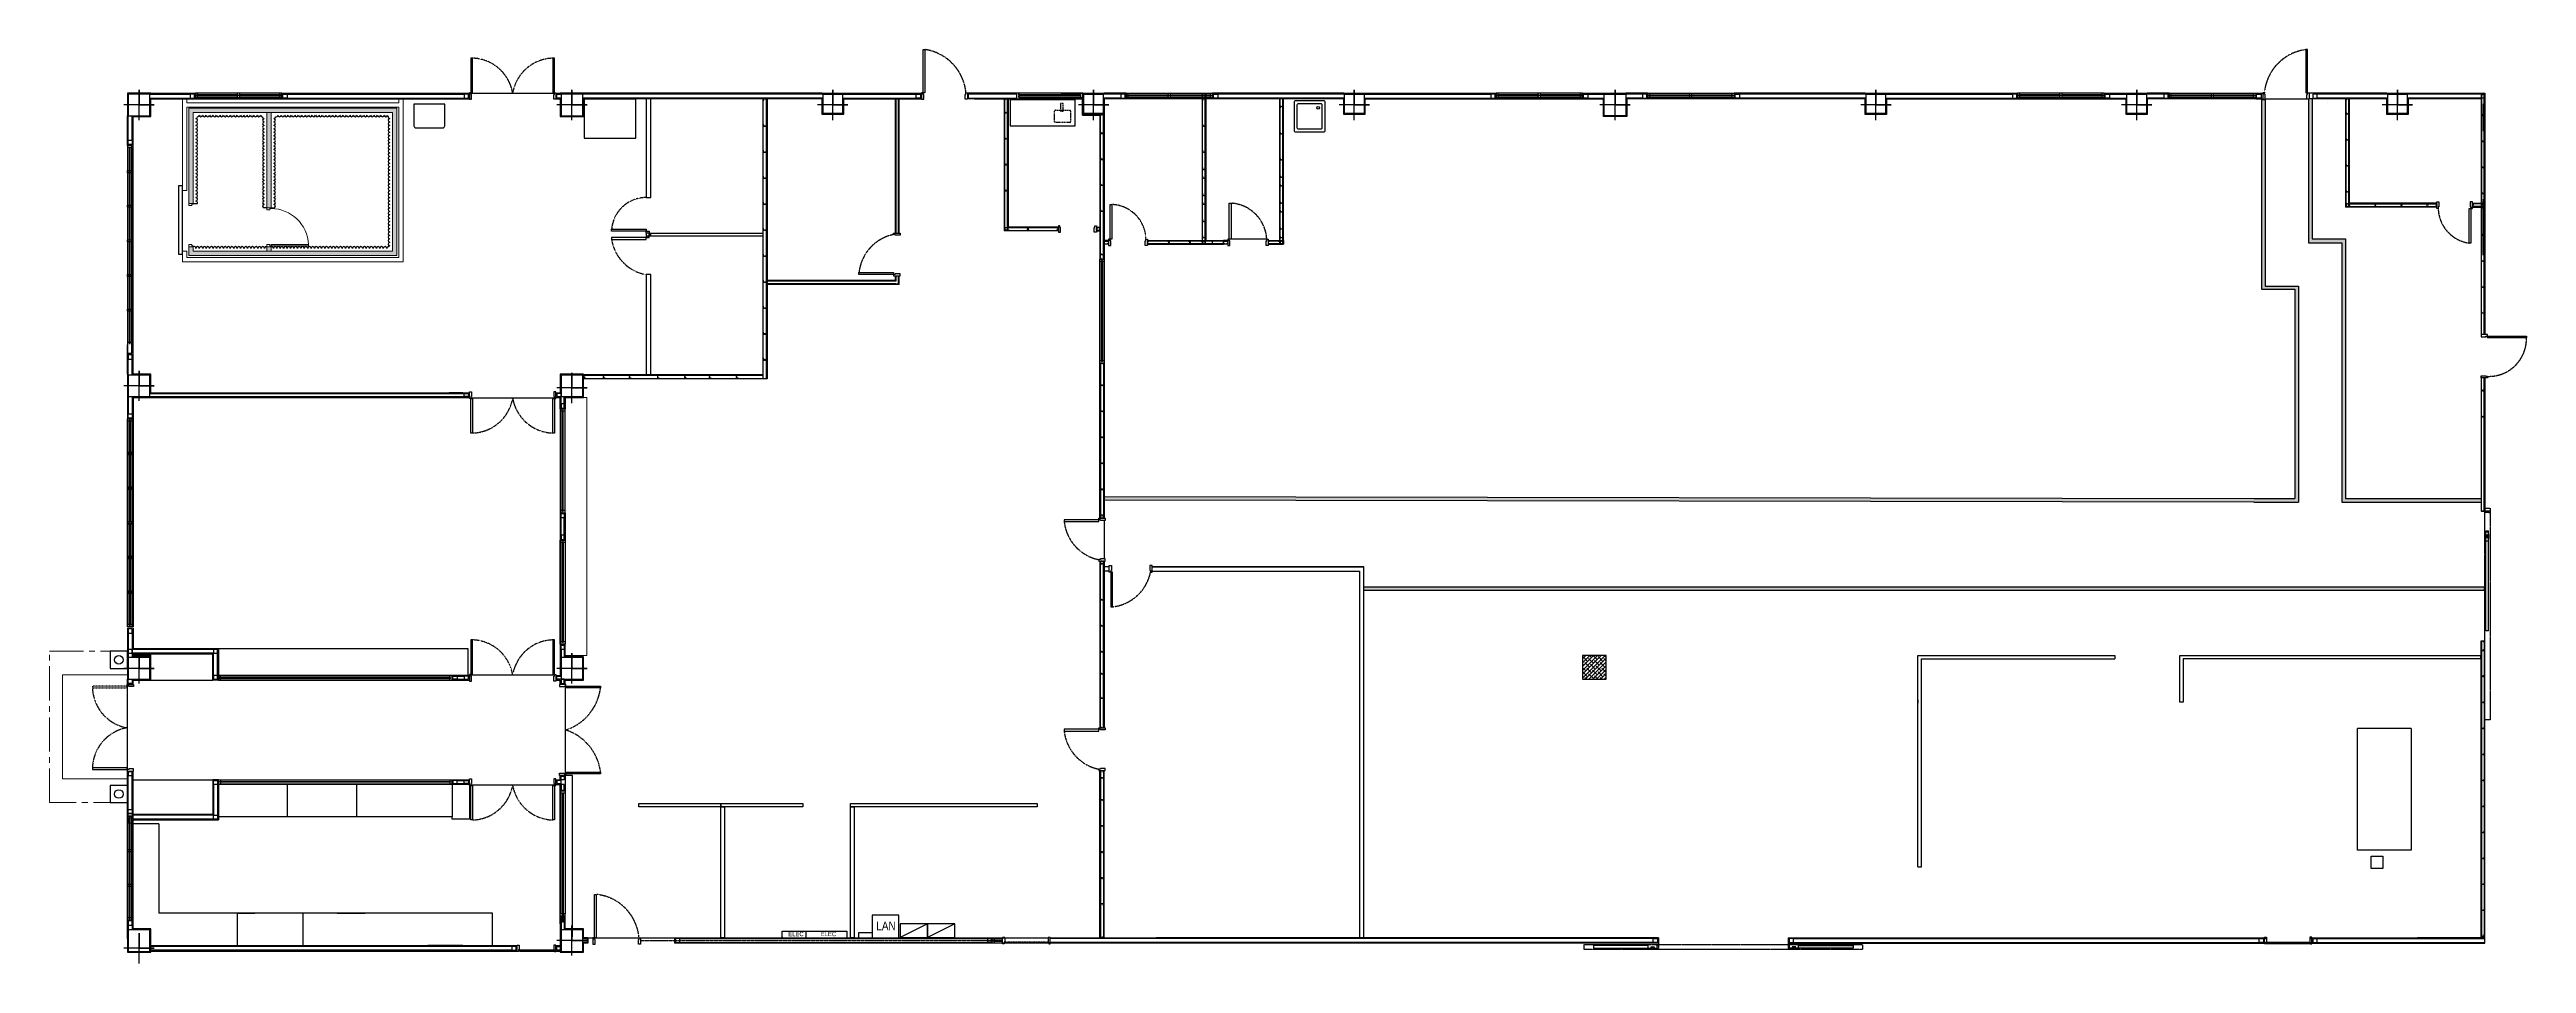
# Model space of a CAD drawing. Header units: inches. Extents: x 1030819 to 1088044, y 14664 to 35779.
import ezdxf

# ---------------------------------------------------------------- set-up
doc = ezdxf.new("R2010")
doc.units = ezdxf.units.IN
doc.header["$MEASUREMENT"] = 0
for name, pattern in [('CENTER2', [1.125, 0.75, -0.125, 0.125, -0.125]), ('DASHDOT', [1, 0.5, -0.25, 0, -0.25]), ('DASHED', [0.25, 0.125, -0.125]), ('HIDDEN2', [0.1875, 0.125, -0.0625])]:
    doc.linetypes.add(name, pattern=pattern)
for name, color, linetype in [('1', 7, 'Continuous'), ('ceiling', 7, 'Continuous'), ('CL WALL', 251, 'DASHDOT'), ('COLUMN', 1, 'Continuous'), ('Dry-Wall', 12, 'Continuous'), ('GRID', 156, 'CENTER2'), ('GRID-COLUMN', 210, 'Continuous'), ('H', 1, 'Continuous'), ('Interior Work', 7, 'Continuous'), ('LINE8', 8, 'DASHED'), ('LINE_8GR', 8, 'Continuous'), ('PATITION', 7, 'Continuous'), ('Sash-Door', 51, 'Continuous'), ('Sash-Sld', 41, 'Continuous'), ('Wall-In', 11, 'Continuous'), ('Wall-Out', 40, 'Continuous'), ('WARE-IN', 1, 'Continuous'), ('WARE-OUT', 15, 'Continuous'), ('WINDOW', 5, 'Continuous'), ('wire_wAY', 43, 'Continuous'), ('WP Line Layout', 7, 'Continuous')]:
    doc.layers.add(name, color=color, linetype=linetype)
doc.layers.add('COL', color=3, linetype='Continuous', lineweight=18)
doc.layers.add('WALL', color=1, linetype='Continuous', lineweight=18)
doc.styles.add('SPEC', font='ARIALN.TTF')
pattern_1 = [(45, (1424751.608, 12471.759), (-8.83883476, 8.83883476), [])]

# ---------------------------------------------------------------- blocks, each defined once
blk = doc.blocks.new('A$C0B07433A')
at = {"layer": 'GRID-COLUMN'}
blk.add_lwpolyline([(0, -350), (0, 0), (350, 0), (0, 0), (0, 350), (0, 0), (-350, 0)], dxfattribs=at)
blk = doc.blocks.new('A$C280F1C85')
at = {"layer": 'ceiling'}
blk.add_circle((200, 200), 100, dxfattribs=at)
blk = doc.blocks.new('W-snk1')
at = {"layer": 'WARE-IN'}
blk.add_lwpolyline([(0.2, -0.5, 0.414214), (0.225, -0.475), (0.225, -0.075, 0.414214), (0.2, -0.05), (0, -0.05), (-0.2, -0.05, 0.414214), (-0.225, -0.075), (-0.225, -0.475, 0.414214), (-0.2, -0.5)], format="xyb", close=True, dxfattribs=at)
blk.add_circle((0.15, -0.125), 0.025, dxfattribs=at)
at = {"layer": 'WARE-OUT'}
blk.add_lwpolyline([(-0.275, -0.525, 0.414214), (-0.25, -0.55), (0.25, -0.55, 0.414214), (0.275, -0.525), (0.275, -0.025, 0.414214), (0.25, 0), (0, 0), (-0.25, 0, 0.414214), (-0.275, -0.025)], format="xyb", close=True, dxfattribs=at)

msp = doc.modelspace()

# ---------------------------------------------------------------- hatches: boundary and pattern name
at = {"linetype": 'ByBlock', "ltscale": 100}
h = msp.add_hatch(color=0, dxfattribs=at)
h.dxf.hatch_style = 1
h.paths.add_polyline_path([(1083024, 34639), (1083024, 34629), (1083009, 34629), (1083009, 31314), (1083779, 31314), (1083779, 25323), (1086994, 25323), (1086994, 25409), (1083864, 25409), (1083864, 31409), (1083094, 31409), (1083094, 34639)])
h.paths.add_polyline_path([(1082004, 34624), (1081922, 34624), (1081922, 30239), (1082692, 30239), (1082692, 25409), (1081742, 25409), (1055184, 25454), (1055184, 25369), (1081742, 25323), (1082777, 25323), (1082777, 30309), (1082007, 30309), (1082007, 34624)], is_closed=False)
h.paths.add_polyline_path([(1061184, 23279), (1087069, 23279), (1087069, 23364), (1061184, 23364)])
h = msp.add_hatch(dxfattribs=at)
h.set_pattern_fill('ANSI38', color=0, scale=500)
h.set_pattern_definition([(45, (214.16, -55255.82), (-44.194174, 44.194174), []), (135, (214.16, -55255.82), (-132.5825215, 44.194174), [156.25, -93.75])])
h.paths.add_polyline_path([(1066784, 21779), (1066234, 21779), (1066234, 21229), (1066784, 21229)])
at = {"layer": 'H', "ltscale": 100}
h = msp.add_hatch(dxfattribs=at)
h.set_pattern_fill('HONEY', color=0, scale=250, angle=90, style=0)
h.set_pattern_definition([(90, (480316.7, -284010.785), (-27.0632937, 46.875), [31.25, -62.5]), (210, (480316.7, -284010.785), (-27.0632939, -46.8749999), [31.25, -62.5]), (150, (480316.7, -284010.785), (-54.1265877, 1e-07), [-62.5, 31.25])])
h.paths.add_polyline_path([(1034139, 31124), (1034139, 31024), (1035839, 31024), (1035839, 31124)])
h.paths.add_polyline_path([(1034039, 31224), (1034039, 31024), (1034139, 31024), (1034139, 31224)], flags=17)
h.paths.add_polyline_path([(1035939, 31124), (1035939, 31024), (1038739, 31024), (1038739, 31124)])
h.paths.add_polyline_path([(1035839, 31124), (1035839, 31024), (1035939, 31024), (1035939, 31124)], flags=16)
h.paths.add_polyline_path([(1035839, 31224), (1035839, 31124), (1035939, 31124), (1035939, 31224)], flags=17)
h.paths.add_polyline_path([(1034039, 34424), (1034039, 32224), (1034139, 32224), (1034139, 34324), (1038739, 34324), (1038739, 31124), (1038739, 31024), (1038839, 31024), (1038839, 34424)])
h.paths.add_polyline_path([(1035839, 34324), (1035839, 32124), (1035939, 32124), (1035939, 34324)], flags=17)
at = {"layer": 'LINE_8GR'}
h = msp.add_hatch(dxfattribs=at)
h.set_pattern_fill('ANSI31', color=0, scale=100, style=0)
h.set_pattern_definition(pattern_1)
h.paths.add_polyline_path([(1032889, 21729), (1032889, 21829), (1032729, 21829), (1032729, 21729)])
h = msp.add_hatch(dxfattribs=at)
h.set_pattern_fill('ANSI31', color=0, scale=100, style=0)
h.set_pattern_definition(pattern_1)
h.paths.add_polyline_path([(1033139, 21729), (1033139, 21829), (1032889, 21829), (1032889, 21729)])

# ---------------------------------------------------------------- linework, layer by layer
at = {"color": 0, "linetype": 'ByBlock', "ltscale": 100}
for p, q in [((1044605, 34639), (1044605, 32360)), ((1044710, 32360), (1044710, 34639)), ((1054516, 34617), (1053016, 34617)), ((1053016, 34617), (1053016, 34017)), ((1054516, 34017), (1054516, 34617)), ((1054686, 34264), (1054686, 34639)), ((1059324, 31367), (1059324, 34639)), ((1081922, 34624), (1081922, 30239)), ((1081922, 34624), (1082007, 34624)), ((1082004, 34639), (1082974, 34639)), ((1082004, 34629), (1082004, 34624)), ((1082007, 34624), (1082007, 30309)), ((1083009, 34629), (1083009, 31314)), ((1083094, 34639), (1083094, 31409)), ((1083443, 34546), (1083443, 34546)), ((1053016, 34017), (1054516, 34017)), ((1054686, 34264), (1055086, 34264)), ((1044605, 31539), (1044605, 31469)), ((1044675, 31539), (1044675, 31469)), ((1044710, 31469), (1044710, 31539)), ((1083009, 31314), (1083779, 31314)), ((1083094, 31409), (1083864, 31409)), ((1083779, 31314), (1083779, 25323)), ((1083864, 31409), (1083864, 25409)), ((1044605, 30580), (1044605, 28267)), ((1044710, 30580), (1044605, 30580)), ((1044710, 28267), (1044710, 30580)), ((1050446, 30349), (1050446, 30549)), ((1081922, 30239), (1082692, 30239)), ((1082007, 30309), (1082777, 30309)), ((1082692, 30239), (1082692, 25409)), ((1082777, 30309), (1082777, 25323)), ((1040366, 27849), (1040048, 27849)), ((1081742, 25409), (1082692, 25409)), ((1081742, 25323), (1082777, 25323)), ((1083779, 25323), (1086994, 25323)), ((1083864, 25409), (1086994, 25409)), ((1055184, 24899), (1055184, 24009)), ((1086994, 25115), (1087082, 25115)), ((1087107, 24427), (1087107, 24662)), ((1055301, 23829), (1055184, 23829)), ((1055301, 23729), (1055184, 23729)), ((1056291, 23829), (1061184, 23829)), ((1061184, 23829), (1056291, 23829)), ((1087069, 23364), (1087082, 23364)), ((1066784, 21779), (1066234, 21779)), ((1066234, 21779), (1066234, 21229)), ((1066784, 21229), (1066784, 21779)), ((1066234, 21229), (1066784, 21229)), ((1033343, 17889), (1032749, 17889)), ((1040368, 15079), (1039562, 15079)), ((1067989, 15129), (1067989, 15104)), ((1070989, 15129), (1070989, 15104)), ((1074749, 15259), (1075849, 15259))]:
    msp.add_line(p, q, dxfattribs=at)
at = {"color": 0}
for p, q in [((1044605, 32360), (1044710, 32360)), ((1044605, 31580), (1044675, 31580)), ((1044605, 31440), (1044675, 31440))]:
    msp.add_line(p, q, dxfattribs=at)
at = {"color": 0, "linetype": 'HIDDEN2'}
for p, q in [((1044640, 31539), (1044640, 31580)), ((1044640, 31469), (1044640, 31440))]:
    msp.add_line(p, q, dxfattribs=at)
at = {"color": 0, "linetype": 'ByBlock', "lineweight": 30, "ltscale": 100}
for p, q in [((1073984, 16898), (1073984, 21779)), ((1073984, 21779), (1078534, 21779)), ((1078534, 21779), (1078534, 21699)), ((1080034, 21779), (1086984, 21779)), ((1080034, 20699), (1080034, 21779)), ((1086984, 21779), (1086984, 21699)), ((1074064, 21699), (1078534, 21699)), ((1074064, 16898), (1074064, 21699)), ((1086984, 21699), (1080114, 21699)), ((1080114, 21699), (1080114, 20699)), ((1073984, 20756), (1073984, 20676)), ((1080114, 20699), (1080034, 20699)), ((1073984, 16898), (1074064, 16898))]:
    msp.add_line(p, q, dxfattribs=at)
at = {"color": 0, "linetype": 'ByBlock', "ltscale": 100}
for points in [[(1043167, 33731), (1044367, 33731), (1044367, 34631), (1043167, 34631)], [(1033889, 32627), (1033799, 32627), (1033799, 31051), (1033889, 31051)], [(1084727, 16859), (1084455, 16859), (1084455, 17140), (1084727, 17140)]]:
    msp.add_lwpolyline(points, close=True, dxfattribs=at)
at = {"color": 0}
for points in [[(1044605, 31580), (1043805, 31580), (1043805, 31630), (1044605, 31630), (1044605, 31580)], [(1044605, 31440), (1043805, 31440), (1043805, 31390), (1044605, 31390), (1044605, 31440)], [(1042904, 15279), (1042904, 19003), (1042729, 19003)]]:
    msp.add_lwpolyline(points, dxfattribs=at)
at = {"color": 0, "linetype": 'HIDDEN2'}
for centre, radius, start, end in [((1044601, 31560), 799, 89.7356, 175.0253), ((1044769, 31542), 976, 188.9765, 260.3117)]:
    msp.add_arc(centre, radius, start, end, dxfattribs=at)
at = {"layer": '1', "color": 0}
for p, q in [((1051102, 15582), (1050472, 15267)), ((1051732, 15582), (1051102, 15267))]:
    msp.add_line(p, q, dxfattribs=at)
for points in [[(1050472, 15582), (1050472, 15267), (1051102, 15267), (1051102, 15582)], [(1051102, 15582), (1051102, 15267), (1051732, 15267), (1051732, 15582)]]:
    msp.add_lwpolyline(points, close=True, dxfattribs=at)
at = {"layer": 'CL WALL', "color": 0}
msp.add_line((1087038, 34749), (1087038, 31028), dxfattribs=at)
at = {"layer": 'COL', "color": 0}
for p, q in [((1042729, 27739), (1043229, 27739)), ((1043229, 21779), (1043229, 27739)), ((1042729, 21779), (1043229, 21779))]:
    msp.add_line(p, q, dxfattribs=at)
at = {"layer": 'COLUMN', "color": 0}
for points in [[(1032639, 34249), (1033139, 34249), (1033139, 34749), (1032639, 34749)], [(1042639, 34249), (1043139, 34249), (1043139, 34749), (1042639, 34749)], [(1048689, 34749), (1049139, 34749), (1049139, 34299), (1048689, 34299)], [(1054714, 34749), (1055164, 34749), (1055164, 34299), (1054714, 34299)], [(1060739, 34749), (1061189, 34749), (1061189, 34299), (1060739, 34299)], [(1066739, 34749), (1067239, 34749), (1067239, 34249), (1066739, 34249)], [(1072789, 34749), (1073239, 34749), (1073239, 34299), (1072789, 34299)], [(1078814, 34749), (1079264, 34749), (1079264, 34299), (1078814, 34299)], [(1084839, 34749), (1085289, 34749), (1085289, 34299), (1084839, 34299)], [(1032639, 27759), (1033139, 27759), (1033139, 28259), (1032639, 28259)], [(1042639, 27759), (1043139, 27759), (1043139, 28259), (1042639, 28259)], [(1032639, 21229), (1033139, 21229), (1033139, 21729), (1032639, 21729)], [(1042639, 21229), (1043139, 21229), (1043139, 21729), (1042639, 21729)], [(1032639, 14944), (1033139, 14944), (1033139, 15444), (1032639, 15444)], [(1042639, 14944), (1043139, 14944), (1043139, 15444), (1042639, 15444)]]:
    msp.add_lwpolyline(points, close=True, dxfattribs=at)
at = {"layer": 'COLUMN', "color": 0, "ltscale": 100}
for points in [[(1032219, 21479), (1032619, 21479), (1032619, 21879), (1032219, 21879)], [(1032219, 18379), (1032619, 18379), (1032619, 18779), (1032219, 18779)]]:
    msp.add_lwpolyline(points, close=True, dxfattribs=at)
at = {"layer": 'Dry-Wall', "color": 0}
for p, q in [((1047298, 34639), (1047298, 28169)), ((1047310, 28169), (1047310, 34639)), ((1047384, 28169), (1047384, 34639)), ((1047396, 34639), (1047396, 28169)), ((1052876, 34639), (1052876, 31589)), ((1052888, 31665), (1052888, 34639)), ((1052952, 31665), (1052952, 34639)), ((1052964, 34639), (1052964, 31677)), ((1055184, 34474), (1055184, 30933)), ((1055184, 34474), (1055184, 30933)), ((1057445, 34769), (1057445, 31367)), ((1057457, 31367), (1057457, 34769)), ((1057521, 31367), (1057521, 34769)), ((1057533, 34769), (1057533, 31367)), ((1059236, 34639), (1059236, 31367)), ((1059248, 31355), (1059248, 34639)), ((1059312, 31291), (1059312, 34639)), ((1083864, 34639), (1083864, 32139)), ((1083876, 32151), (1083876, 34639)), ((1083940, 32215), (1083940, 34639)), ((1083952, 34639), (1083952, 32227)), ((1086994, 34749), (1086994, 32138)), ((1087006, 32126), (1087006, 34749)), ((1087070, 32151), (1087070, 34749)), ((1087082, 34769), (1087082, 32050)), ((1055086, 34279), (1055086, 30933)), ((1055098, 30933), (1055098, 34279)), ((1055172, 30933), (1055172, 34279)), ((1085970, 32139), (1083864, 32139)), ((1083882, 32151), (1085970, 32151)), ((1083946, 32215), (1085970, 32215)), ((1085970, 32227), (1083952, 32227)), ((1086794, 32227), (1086994, 32227)), ((1087006, 32215), (1086794, 32215)), ((1087070, 32151), (1086794, 32151)), ((1086794, 32139), (1087082, 32139)), ((1086994, 32139), (1086994, 29144)), ((1087006, 29194), (1087006, 32139)), ((1087070, 29194), (1087070, 32139)), ((1087082, 32050), (1087082, 29194)), ((1054126, 31589), (1052876, 31589)), ((1052888, 31601), (1054126, 31601)), ((1052952, 31665), (1054126, 31665)), ((1054126, 31677), (1052964, 31677)), ((1055006, 31677), (1055086, 31677)), ((1055086, 31665), (1055006, 31665)), ((1055086, 31601), (1055006, 31601)), ((1055006, 31589), (1055086, 31589)), ((1055285, 31367), (1055185, 31367)), ((1055185, 31355), (1055285, 31355)), ((1055185, 31291), (1055285, 31291)), ((1055285, 31279), (1055185, 31279)), ((1056185, 31367), (1057939, 31367)), ((1057939, 31355), (1056185, 31355)), ((1057939, 31291), (1056185, 31291)), ((1056185, 31279), (1057939, 31279)), ((1057683, 31367), (1057683, 31279)), ((1058041, 31367), (1057939, 31367)), ((1057939, 31355), (1058041, 31355)), ((1057939, 31291), (1058041, 31291)), ((1058041, 31279), (1057939, 31279)), ((1058941, 31398), (1058039, 31398)), ((1058976, 31367), (1059324, 31367)), ((1059324, 31355), (1058976, 31355)), ((1059324, 31291), (1058976, 31291)), ((1058976, 31279), (1059324, 31279)), ((1059324, 31367), (1059324, 31279)), ((1055185, 29738), (1055185, 29650)), ((1047310, 28267), (1043159, 28267)), ((1043159, 28255), (1047310, 28255)), ((1043159, 28181), (1047384, 28181)), ((1047396, 28169), (1043159, 28169)), ((1055086, 24949), (1055086, 28533)), ((1055098, 28533), (1055098, 24949)), ((1055172, 28533), (1055172, 24949)), ((1055184, 28533), (1055184, 24949)), ((1086994, 28244), (1086994, 25115)), ((1087006, 25115), (1087006, 28194)), ((1087070, 25115), (1087070, 28194)), ((1087082, 28194), (1087082, 25115)), ((1055086, 23959), (1055086, 20109)), ((1055086, 23795), (1055086, 21354)), ((1055098, 20109), (1055098, 23959)), ((1055098, 21354), (1055098, 23795)), ((1055172, 20109), (1055172, 23959)), ((1055172, 21354), (1055172, 23795)), ((1055184, 23959), (1055184, 20109)), ((1055184, 23795), (1055184, 21354)), ((1087082, 15129), (1087082, 23194)), ((1086994, 15259), (1086994, 22115)), ((1086994, 22115), (1087082, 22115)), ((1087006, 22115), (1087006, 15259)), ((1087070, 22115), (1087070, 15259)), ((1055086, 15259), (1055086, 19119)), ((1055086, 15259), (1055086, 18954)), ((1055098, 19119), (1055098, 15259)), ((1055098, 18954), (1055098, 15259)), ((1055172, 19119), (1055172, 15259)), ((1055172, 18954), (1055172, 15259)), ((1055184, 15259), (1055184, 19119)), ((1055184, 15259), (1055184, 19119))]:
    msp.add_line(p, q, dxfattribs=at)
for points in [[(1047321, 34607), (1047310, 34607), (1047310, 34639), (1047340, 34639), (1047347, 34633), (1047354, 34639), (1047384, 34639), (1047384, 34607), (1047373, 34607), (1047373, 34609), (1047382, 34609), (1047382, 34637), (1047355, 34637), (1047347, 34631), (1047339, 34637), (1047312, 34637), (1047312, 34609), (1047321, 34609)], [(1052899, 34607), (1052888, 34607), (1052888, 34639), (1052913, 34639), (1052920, 34633), (1052927, 34639), (1052952, 34639), (1052952, 34607), (1052941, 34607), (1052941, 34609), (1052950, 34609), (1052950, 34637), (1052928, 34637), (1052920, 34631), (1052912, 34637), (1052890, 34637), (1052890, 34609), (1052899, 34609)], [(1052899, 34349), (1052888, 34349), (1052888, 34317), (1052913, 34317), (1052920, 34322), (1052927, 34317), (1052952, 34317), (1052952, 34349), (1052941, 34349), (1052941, 34347), (1052950, 34347), (1052950, 34319), (1052928, 34319), (1052920, 34325), (1052912, 34319), (1052890, 34319), (1052890, 34347), (1052899, 34347)], [(1057510, 34607), (1057521, 34607), (1057521, 34639), (1057496, 34639), (1057489, 34633), (1057482, 34639), (1057457, 34639), (1057457, 34607), (1057468, 34607), (1057468, 34609), (1057459, 34609), (1057459, 34637), (1057481, 34637), (1057489, 34631), (1057497, 34637), (1057519, 34637), (1057519, 34609), (1057510, 34609)], [(1059301, 34431), (1059312, 34431), (1059312, 34463), (1059287, 34463), (1059280, 34457), (1059273, 34463), (1059248, 34463), (1059248, 34431), (1059259, 34431), (1059259, 34433), (1059250, 34433), (1059250, 34461), (1059272, 34461), (1059280, 34455), (1059288, 34461), (1059310, 34461), (1059310, 34433), (1059301, 34433)], [(1083887, 34607), (1083876, 34607), (1083876, 34639), (1083901, 34639), (1083908, 34633), (1083915, 34639), (1083940, 34639), (1083940, 34607), (1083929, 34607), (1083929, 34609), (1083938, 34609), (1083938, 34637), (1083916, 34637), (1083908, 34631), (1083900, 34637), (1083878, 34637), (1083878, 34609), (1083887, 34609)], [(1087059, 34717), (1087070, 34717), (1087070, 34749), (1087045, 34749), (1087038, 34743), (1087031, 34749), (1087006, 34749), (1087006, 34717), (1087017, 34717), (1087017, 34719), (1087008, 34719), (1087008, 34747), (1087030, 34747), (1087038, 34741), (1087046, 34747), (1087068, 34747), (1087068, 34719), (1087059, 34719)], [(1047321, 34037), (1047310, 34037), (1047310, 34005), (1047340, 34005), (1047347, 34010), (1047354, 34005), (1047384, 34005), (1047384, 34037), (1047373, 34037), (1047373, 34035), (1047382, 34035), (1047382, 34007), (1047355, 34007), (1047347, 34013), (1047339, 34007), (1047312, 34007), (1047312, 34035), (1047321, 34035)], [(1055109, 34247), (1055098, 34247), (1055098, 34279), (1055128, 34279), (1055135, 34273), (1055142, 34279), (1055172, 34279), (1055172, 34247), (1055161, 34247), (1055161, 34249), (1055170, 34249), (1055170, 34277), (1055143, 34277), (1055135, 34271), (1055127, 34277), (1055100, 34277), (1055100, 34249), (1055109, 34249)], [(1055109, 33874), (1055098, 33874), (1055098, 33842), (1055128, 33842), (1055135, 33847), (1055142, 33842), (1055172, 33842), (1055172, 33874), (1055161, 33874), (1055161, 33872), (1055170, 33872), (1055170, 33844), (1055143, 33844), (1055135, 33850), (1055127, 33844), (1055100, 33844), (1055100, 33872), (1055109, 33872)], [(1055109, 33874), (1055098, 33874), (1055098, 33842), (1055128, 33842), (1055135, 33847), (1055142, 33842), (1055172, 33842), (1055172, 33874), (1055161, 33874), (1055161, 33872), (1055170, 33872), (1055170, 33844), (1055143, 33844), (1055135, 33850), (1055127, 33844), (1055100, 33844), (1055100, 33872), (1055109, 33872)], [(1057511, 34039), (1057521, 34039), (1057521, 34007), (1057496, 34007), (1057489, 34012), (1057482, 34007), (1057457, 34007), (1057457, 34039), (1057468, 34039), (1057468, 34037), (1057459, 34037), (1057459, 34009), (1057481, 34009), (1057489, 34015), (1057497, 34009), (1057519, 34009), (1057519, 34037), (1057511, 34037)], [(1059301, 33863), (1059312, 33863), (1059312, 33831), (1059287, 33831), (1059280, 33836), (1059273, 33831), (1059248, 33831), (1059248, 33863), (1059259, 33863), (1059259, 33861), (1059250, 33861), (1059250, 33833), (1059272, 33833), (1059280, 33839), (1059288, 33833), (1059310, 33833), (1059310, 33861), (1059301, 33861)], [(1083887, 34323), (1083876, 34323), (1083876, 34291), (1083901, 34291), (1083908, 34296), (1083915, 34291), (1083940, 34291), (1083940, 34323), (1083929, 34323), (1083929, 34321), (1083938, 34321), (1083938, 34293), (1083916, 34293), (1083908, 34299), (1083900, 34293), (1083878, 34293), (1083878, 34321), (1083887, 34321)], [(1087059, 34286), (1087070, 34286), (1087070, 34254), (1087045, 34254), (1087038, 34260), (1087031, 34254), (1087006, 34254), (1087006, 34286), (1087017, 34286), (1087017, 34284), (1087008, 34284), (1087008, 34256), (1087030, 34256), (1087038, 34262), (1087046, 34256), (1087068, 34256), (1087068, 34284), (1087059, 34284)], [(1047321, 33437), (1047310, 33437), (1047310, 33405), (1047340, 33405), (1047347, 33410), (1047354, 33405), (1047384, 33405), (1047384, 33437), (1047373, 33437), (1047373, 33435), (1047382, 33435), (1047382, 33407), (1047355, 33407), (1047347, 33413), (1047339, 33407), (1047312, 33407), (1047312, 33435), (1047321, 33435)], [(1052899, 33749), (1052888, 33749), (1052888, 33717), (1052913, 33717), (1052920, 33722), (1052927, 33717), (1052952, 33717), (1052952, 33749), (1052941, 33749), (1052941, 33747), (1052950, 33747), (1052950, 33719), (1052928, 33719), (1052920, 33725), (1052912, 33719), (1052890, 33719), (1052890, 33747), (1052899, 33747)], [(1055109, 33274), (1055098, 33274), (1055098, 33242), (1055128, 33242), (1055135, 33247), (1055142, 33242), (1055172, 33242), (1055172, 33274), (1055161, 33274), (1055161, 33272), (1055170, 33272), (1055170, 33244), (1055143, 33244), (1055135, 33250), (1055127, 33244), (1055100, 33244), (1055100, 33272), (1055109, 33272)], [(1055109, 33274), (1055098, 33274), (1055098, 33242), (1055128, 33242), (1055135, 33247), (1055142, 33242), (1055172, 33242), (1055172, 33274), (1055161, 33274), (1055161, 33272), (1055170, 33272), (1055170, 33244), (1055143, 33244), (1055135, 33250), (1055127, 33244), (1055100, 33244), (1055100, 33272), (1055109, 33272)], [(1057511, 33439), (1057521, 33439), (1057521, 33407), (1057496, 33407), (1057489, 33412), (1057482, 33407), (1057457, 33407), (1057457, 33439), (1057468, 33439), (1057468, 33437), (1057459, 33437), (1057459, 33409), (1057481, 33409), (1057489, 33415), (1057497, 33409), (1057519, 33409), (1057519, 33437), (1057511, 33437)], [(1059301, 33263), (1059312, 33263), (1059312, 33231), (1059287, 33231), (1059280, 33236), (1059273, 33231), (1059248, 33231), (1059248, 33263), (1059259, 33263), (1059259, 33261), (1059250, 33261), (1059250, 33233), (1059272, 33233), (1059280, 33239), (1059288, 33233), (1059310, 33233), (1059310, 33261), (1059301, 33261)], [(1083887, 33723), (1083876, 33723), (1083876, 33691), (1083901, 33691), (1083908, 33696), (1083915, 33691), (1083940, 33691), (1083940, 33723), (1083929, 33723), (1083929, 33721), (1083938, 33721), (1083938, 33693), (1083916, 33693), (1083908, 33699), (1083900, 33693), (1083878, 33693), (1083878, 33721), (1083887, 33721)], [(1087059, 33686), (1087070, 33686), (1087070, 33654), (1087045, 33654), (1087038, 33660), (1087031, 33654), (1087006, 33654), (1087006, 33686), (1087017, 33686), (1087017, 33684), (1087008, 33684), (1087008, 33656), (1087030, 33656), (1087038, 33662), (1087046, 33656), (1087068, 33656), (1087068, 33684), (1087059, 33684)], [(1047321, 32837), (1047310, 32837), (1047310, 32805), (1047340, 32805), (1047347, 32810), (1047354, 32805), (1047384, 32805), (1047384, 32837), (1047373, 32837), (1047373, 32835), (1047382, 32835), (1047382, 32807), (1047355, 32807), (1047347, 32813), (1047339, 32807), (1047312, 32807), (1047312, 32835), (1047321, 32835)], [(1052899, 33149), (1052888, 33149), (1052888, 33117), (1052913, 33117), (1052920, 33122), (1052927, 33117), (1052952, 33117), (1052952, 33149), (1052941, 33149), (1052941, 33147), (1052950, 33147), (1052950, 33119), (1052928, 33119), (1052920, 33125), (1052912, 33119), (1052890, 33119), (1052890, 33147), (1052899, 33147)], [(1055109, 32674), (1055098, 32674), (1055098, 32642), (1055128, 32642), (1055135, 32647), (1055142, 32642), (1055172, 32642), (1055172, 32674), (1055161, 32674), (1055161, 32672), (1055170, 32672), (1055170, 32644), (1055143, 32644), (1055135, 32650), (1055127, 32644), (1055100, 32644), (1055100, 32672), (1055109, 32672)], [(1055109, 32674), (1055098, 32674), (1055098, 32642), (1055128, 32642), (1055135, 32647), (1055142, 32642), (1055172, 32642), (1055172, 32674), (1055161, 32674), (1055161, 32672), (1055170, 32672), (1055170, 32644), (1055143, 32644), (1055135, 32650), (1055127, 32644), (1055100, 32644), (1055100, 32672), (1055109, 32672)], [(1057511, 33039), (1057521, 33039), (1057521, 33007), (1057496, 33007), (1057489, 33012), (1057482, 33007), (1057457, 33007), (1057457, 33039), (1057468, 33039), (1057468, 33037), (1057459, 33037), (1057459, 33009), (1057481, 33009), (1057489, 33015), (1057497, 33009), (1057519, 33009), (1057519, 33037), (1057511, 33037)], [(1057511, 32839), (1057521, 32839), (1057521, 32807), (1057496, 32807), (1057489, 32812), (1057482, 32807), (1057457, 32807), (1057457, 32839), (1057468, 32839), (1057468, 32837), (1057459, 32837), (1057459, 32809), (1057481, 32809), (1057489, 32815), (1057497, 32809), (1057519, 32809), (1057519, 32837), (1057511, 32837)], [(1059301, 32863), (1059312, 32863), (1059312, 32831), (1059287, 32831), (1059280, 32836), (1059273, 32831), (1059248, 32831), (1059248, 32863), (1059259, 32863), (1059259, 32861), (1059250, 32861), (1059250, 32833), (1059272, 32833), (1059280, 32839), (1059288, 32833), (1059310, 32833), (1059310, 32861), (1059301, 32861)], [(1059301, 32663), (1059312, 32663), (1059312, 32631), (1059287, 32631), (1059280, 32636), (1059273, 32631), (1059248, 32631), (1059248, 32663), (1059259, 32663), (1059259, 32661), (1059250, 32661), (1059250, 32633), (1059272, 32633), (1059280, 32639), (1059288, 32633), (1059310, 32633), (1059310, 32661), (1059301, 32661)], [(1083887, 33123), (1083876, 33123), (1083876, 33091), (1083901, 33091), (1083908, 33096), (1083915, 33091), (1083940, 33091), (1083940, 33123), (1083929, 33123), (1083929, 33121), (1083938, 33121), (1083938, 33093), (1083916, 33093), (1083908, 33099), (1083900, 33093), (1083878, 33093), (1083878, 33121), (1083887, 33121)], [(1087059, 33086), (1087070, 33086), (1087070, 33054), (1087045, 33054), (1087038, 33060), (1087031, 33054), (1087006, 33054), (1087006, 33086), (1087017, 33086), (1087017, 33084), (1087008, 33084), (1087008, 33056), (1087030, 33056), (1087038, 33062), (1087046, 33056), (1087068, 33056), (1087068, 33084), (1087059, 33084)], [(1047321, 32237), (1047310, 32237), (1047310, 32205), (1047340, 32205), (1047347, 32210), (1047354, 32205), (1047384, 32205), (1047384, 32237), (1047373, 32237), (1047373, 32235), (1047382, 32235), (1047382, 32207), (1047355, 32207), (1047347, 32213), (1047339, 32207), (1047312, 32207), (1047312, 32235), (1047321, 32235)], [(1052899, 32549), (1052888, 32549), (1052888, 32517), (1052913, 32517), (1052920, 32522), (1052927, 32517), (1052952, 32517), (1052952, 32549), (1052941, 32549), (1052941, 32547), (1052950, 32547), (1052950, 32519), (1052928, 32519), (1052920, 32525), (1052912, 32519), (1052890, 32519), (1052890, 32547), (1052899, 32547)], [(1055109, 32074), (1055098, 32074), (1055098, 32042), (1055128, 32042), (1055135, 32047), (1055142, 32042), (1055172, 32042), (1055172, 32074), (1055161, 32074), (1055161, 32072), (1055170, 32072), (1055170, 32044), (1055143, 32044), (1055135, 32050), (1055127, 32044), (1055100, 32044), (1055100, 32072), (1055109, 32072)], [(1055109, 32074), (1055098, 32074), (1055098, 32042), (1055128, 32042), (1055135, 32047), (1055142, 32042), (1055172, 32042), (1055172, 32074), (1055161, 32074), (1055161, 32072), (1055170, 32072), (1055170, 32044), (1055143, 32044), (1055135, 32050), (1055127, 32044), (1055100, 32044), (1055100, 32072), (1055109, 32072)], [(1057510, 32439), (1057521, 32439), (1057521, 32407), (1057496, 32407), (1057489, 32412), (1057482, 32407), (1057457, 32407), (1057457, 32439), (1057468, 32439), (1057468, 32437), (1057459, 32437), (1057459, 32409), (1057481, 32409), (1057489, 32415), (1057497, 32409), (1057519, 32409), (1057519, 32437), (1057510, 32437)], [(1057511, 32239), (1057521, 32239), (1057521, 32207), (1057496, 32207), (1057489, 32212), (1057482, 32207), (1057457, 32207), (1057457, 32239), (1057468, 32239), (1057468, 32237), (1057459, 32237), (1057459, 32209), (1057481, 32209), (1057489, 32215), (1057497, 32209), (1057519, 32209), (1057519, 32237), (1057511, 32237)], [(1059301, 32263), (1059312, 32263), (1059312, 32231), (1059287, 32231), (1059280, 32236), (1059273, 32231), (1059248, 32231), (1059248, 32263), (1059259, 32263), (1059259, 32261), (1059250, 32261), (1059250, 32233), (1059272, 32233), (1059280, 32239), (1059288, 32233), (1059310, 32233), (1059310, 32261), (1059301, 32261)], [(1059301, 32063), (1059312, 32063), (1059312, 32031), (1059287, 32031), (1059280, 32036), (1059273, 32031), (1059248, 32031), (1059248, 32063), (1059259, 32063), (1059259, 32061), (1059250, 32061), (1059250, 32033), (1059272, 32033), (1059280, 32039), (1059288, 32033), (1059310, 32033), (1059310, 32061), (1059301, 32061)], [(1083887, 32523), (1083876, 32523), (1083876, 32491), (1083901, 32491), (1083908, 32496), (1083915, 32491), (1083940, 32491), (1083940, 32523), (1083929, 32523), (1083929, 32521), (1083938, 32521), (1083938, 32493), (1083916, 32493), (1083908, 32499), (1083900, 32493), (1083878, 32493), (1083878, 32521), (1083887, 32521)], [(1083887, 32183), (1083876, 32183), (1083876, 32215), (1083901, 32215), (1083908, 32209), (1083915, 32215), (1083940, 32215), (1083940, 32183), (1083929, 32183), (1083929, 32185), (1083938, 32185), (1083938, 32213), (1083916, 32213), (1083908, 32207), (1083900, 32213), (1083878, 32213), (1083878, 32185), (1083887, 32185)], [(1083887, 32183), (1083876, 32183), (1083876, 32151), (1083901, 32151), (1083908, 32156), (1083915, 32151), (1083940, 32151), (1083940, 32183), (1083929, 32183), (1083929, 32181), (1083938, 32181), (1083938, 32153), (1083916, 32153), (1083908, 32159), (1083900, 32153), (1083878, 32153), (1083878, 32181), (1083887, 32181)], [(1083978, 32204), (1083978, 32215), (1083946, 32215), (1083946, 32190), (1083951, 32183), (1083946, 32176), (1083946, 32151), (1083978, 32151), (1083978, 32161), (1083976, 32161), (1083976, 32153), (1083948, 32153), (1083948, 32175), (1083954, 32183), (1083948, 32191), (1083948, 32213), (1083976, 32213), (1083976, 32204)], [(1084578, 32204), (1084578, 32215), (1084546, 32215), (1084546, 32190), (1084551, 32183), (1084546, 32176), (1084546, 32151), (1084578, 32151), (1084578, 32161), (1084576, 32161), (1084576, 32153), (1084548, 32153), (1084548, 32175), (1084554, 32183), (1084548, 32191), (1084548, 32213), (1084576, 32213), (1084576, 32204)], [(1085178, 32204), (1085178, 32215), (1085146, 32215), (1085146, 32190), (1085151, 32183), (1085146, 32176), (1085146, 32151), (1085178, 32151), (1085178, 32161), (1085176, 32161), (1085176, 32153), (1085148, 32153), (1085148, 32175), (1085154, 32183), (1085148, 32191), (1085148, 32213), (1085176, 32213), (1085176, 32204)], [(1085778, 32204), (1085778, 32215), (1085746, 32215), (1085746, 32190), (1085751, 32183), (1085746, 32176), (1085746, 32151), (1085778, 32151), (1085778, 32161), (1085776, 32161), (1085776, 32153), (1085748, 32153), (1085748, 32175), (1085754, 32183), (1085748, 32191), (1085748, 32213), (1085776, 32213), (1085776, 32204)], [(1085938, 32204), (1085938, 32215), (1085970, 32215), (1085970, 32190), (1085965, 32183), (1085970, 32176), (1085970, 32151), (1085938, 32151), (1085938, 32161), (1085940, 32161), (1085940, 32153), (1085968, 32153), (1085968, 32175), (1085962, 32183), (1085968, 32191), (1085968, 32213), (1085940, 32213), (1085940, 32204)], [(1086826, 32204), (1086826, 32215), (1086794, 32215), (1086794, 32190), (1086799, 32183), (1086794, 32176), (1086794, 32151), (1086826, 32151), (1086826, 32161), (1086824, 32161), (1086824, 32153), (1086796, 32153), (1086796, 32175), (1086802, 32183), (1086796, 32191), (1086796, 32213), (1086824, 32213), (1086824, 32204)], [(1087059, 32486), (1087070, 32486), (1087070, 32454), (1087045, 32454), (1087038, 32460), (1087031, 32454), (1087006, 32454), (1087006, 32486), (1087017, 32486), (1087017, 32484), (1087008, 32484), (1087008, 32456), (1087030, 32456), (1087038, 32462), (1087046, 32456), (1087068, 32456), (1087068, 32484), (1087059, 32484)], [(1087059, 32247), (1087070, 32247), (1087070, 32215), (1087045, 32215), (1087038, 32220), (1087031, 32215), (1087006, 32215), (1087006, 32247), (1087017, 32247), (1087017, 32245), (1087008, 32245), (1087008, 32217), (1087030, 32217), (1087038, 32223), (1087046, 32217), (1087068, 32217), (1087068, 32245), (1087059, 32245)], [(1087038, 32161), (1087038, 32151), (1087006, 32151), (1087006, 32176), (1087011, 32183), (1087006, 32190), (1087006, 32215), (1087038, 32215), (1087038, 32204), (1087036, 32204), (1087036, 32213), (1087008, 32213), (1087008, 32191), (1087014, 32183), (1087008, 32175), (1087008, 32153), (1087036, 32153), (1087036, 32161)], [(1087059, 32107), (1087070, 32107), (1087070, 32139), (1087045, 32139), (1087038, 32133), (1087031, 32139), (1087006, 32139), (1087006, 32107), (1087017, 32107), (1087017, 32109), (1087008, 32109), (1087008, 32137), (1087030, 32137), (1087038, 32131), (1087046, 32137), (1087068, 32137), (1087068, 32109), (1087059, 32109)], [(1087038, 32161), (1087038, 32151), (1087070, 32151), (1087070, 32176), (1087065, 32183), (1087070, 32190), (1087070, 32215), (1087038, 32215), (1087038, 32204), (1087040, 32204), (1087040, 32213), (1087068, 32213), (1087068, 32191), (1087062, 32183), (1087068, 32175), (1087068, 32153), (1087040, 32153), (1087040, 32161)], [(1047321, 31637), (1047310, 31637), (1047310, 31605), (1047340, 31605), (1047347, 31610), (1047354, 31605), (1047384, 31605), (1047384, 31637), (1047373, 31637), (1047373, 31635), (1047382, 31635), (1047382, 31607), (1047355, 31607), (1047347, 31613), (1047339, 31607), (1047312, 31607), (1047312, 31635), (1047321, 31635)], [(1052899, 31633), (1052888, 31633), (1052888, 31665), (1052913, 31665), (1052920, 31659), (1052927, 31665), (1052952, 31665), (1052952, 31633), (1052941, 31633), (1052941, 31635), (1052950, 31635), (1052950, 31663), (1052928, 31663), (1052920, 31657), (1052912, 31663), (1052890, 31663), (1052890, 31635), (1052899, 31635)], [(1052899, 31633), (1052888, 31633), (1052888, 31601), (1052913, 31601), (1052920, 31606), (1052927, 31601), (1052952, 31601), (1052952, 31633), (1052941, 31633), (1052941, 31631), (1052950, 31631), (1052950, 31603), (1052928, 31603), (1052920, 31609), (1052912, 31603), (1052890, 31603), (1052890, 31631), (1052899, 31631)], [(1052984, 31654), (1052984, 31665), (1052952, 31665), (1052952, 31640), (1052957, 31633), (1052952, 31626), (1052952, 31601), (1052984, 31601), (1052984, 31611), (1052982, 31611), (1052982, 31603), (1052954, 31603), (1052954, 31625), (1052960, 31633), (1052954, 31641), (1052954, 31663), (1052982, 31663), (1052982, 31654)], [(1053442, 31654), (1053442, 31665), (1053410, 31665), (1053410, 31640), (1053415, 31633), (1053410, 31626), (1053410, 31601), (1053442, 31601), (1053442, 31611), (1053440, 31611), (1053440, 31603), (1053412, 31603), (1053412, 31625), (1053418, 31633), (1053412, 31641), (1053412, 31663), (1053440, 31663), (1053440, 31654)], [(1054094, 31654), (1054094, 31665), (1054126, 31665), (1054126, 31640), (1054121, 31633), (1054126, 31626), (1054126, 31601), (1054094, 31601), (1054094, 31611), (1054096, 31611), (1054096, 31603), (1054124, 31603), (1054124, 31625), (1054118, 31633), (1054124, 31641), (1054124, 31663), (1054096, 31663), (1054096, 31654)], [(1055038, 31654), (1055038, 31665), (1055006, 31665), (1055006, 31640), (1055011, 31633), (1055006, 31626), (1055006, 31601), (1055038, 31601), (1055038, 31611), (1055036, 31611), (1055036, 31603), (1055008, 31603), (1055008, 31625), (1055014, 31633), (1055008, 31641), (1055008, 31663), (1055036, 31663), (1055036, 31654)], [(1055054, 31654), (1055054, 31665), (1055086, 31665), (1055086, 31640), (1055081, 31633), (1055086, 31626), (1055086, 31601), (1055054, 31601), (1055054, 31611), (1055056, 31611), (1055056, 31603), (1055084, 31603), (1055084, 31625), (1055078, 31633), (1055084, 31641), (1055084, 31663), (1055056, 31663), (1055056, 31654)], [(1057511, 31839), (1057521, 31839), (1057521, 31807), (1057496, 31807), (1057489, 31812), (1057482, 31807), (1057457, 31807), (1057457, 31839), (1057468, 31839), (1057468, 31837), (1057459, 31837), (1057459, 31809), (1057481, 31809), (1057489, 31815), (1057497, 31809), (1057519, 31809), (1057519, 31837), (1057511, 31837)], [(1059301, 31663), (1059312, 31663), (1059312, 31631), (1059287, 31631), (1059280, 31636), (1059273, 31631), (1059248, 31631), (1059248, 31663), (1059259, 31663), (1059259, 31661), (1059250, 31661), (1059250, 31633), (1059272, 31633), (1059280, 31639), (1059288, 31633), (1059310, 31633), (1059310, 31661), (1059301, 31661)], [(1087059, 31522), (1087070, 31522), (1087070, 31490), (1087045, 31490), (1087038, 31496), (1087031, 31490), (1087006, 31490), (1087006, 31522), (1087017, 31522), (1087017, 31520), (1087008, 31520), (1087008, 31492), (1087030, 31492), (1087038, 31498), (1087046, 31492), (1087068, 31492), (1087068, 31520), (1087059, 31520)], [(1047321, 31037), (1047310, 31037), (1047310, 31005), (1047340, 31005), (1047347, 31010), (1047354, 31005), (1047384, 31005), (1047384, 31037), (1047373, 31037), (1047373, 31035), (1047382, 31035), (1047382, 31007), (1047355, 31007), (1047347, 31013), (1047339, 31007), (1047312, 31007), (1047312, 31035), (1047321, 31035)], [(1055109, 31074), (1055098, 31074), (1055098, 31042), (1055128, 31042), (1055135, 31047), (1055142, 31042), (1055172, 31042), (1055172, 31074), (1055161, 31074), (1055161, 31072), (1055170, 31072), (1055170, 31044), (1055143, 31044), (1055135, 31050), (1055127, 31044), (1055100, 31044), (1055100, 31072), (1055109, 31072)], [(1055109, 31074), (1055098, 31074), (1055098, 31042), (1055128, 31042), (1055135, 31047), (1055142, 31042), (1055172, 31042), (1055172, 31074), (1055161, 31074), (1055161, 31072), (1055170, 31072), (1055170, 31044), (1055143, 31044), (1055135, 31050), (1055127, 31044), (1055100, 31044), (1055100, 31072), (1055109, 31072)], [(1055109, 30965), (1055098, 30965), (1055098, 30933), (1055128, 30933), (1055135, 30939), (1055142, 30933), (1055172, 30933), (1055172, 30965), (1055161, 30965), (1055161, 30963), (1055170, 30963), (1055170, 30935), (1055143, 30935), (1055135, 30941), (1055127, 30935), (1055100, 30935), (1055100, 30963), (1055109, 30963)], [(1055109, 30965), (1055098, 30965), (1055098, 30933), (1055128, 30933), (1055135, 30939), (1055142, 30933), (1055172, 30933), (1055172, 30965), (1055161, 30965), (1055161, 30963), (1055170, 30963), (1055170, 30935), (1055143, 30935), (1055135, 30941), (1055127, 30935), (1055100, 30935), (1055100, 30963), (1055109, 30963)], [(1055253, 31344), (1055253, 31355), (1055285, 31355), (1055285, 31330), (1055280, 31323), (1055285, 31316), (1055285, 31291), (1055253, 31291), (1055253, 31301), (1055255, 31301), (1055255, 31293), (1055283, 31293), (1055283, 31315), (1055277, 31323), (1055283, 31331), (1055283, 31353), (1055255, 31353), (1055255, 31344)], [(1056217, 31344), (1056217, 31355), (1056185, 31355), (1056185, 31330), (1056190, 31323), (1056185, 31316), (1056185, 31291), (1056217, 31291), (1056217, 31301), (1056215, 31301), (1056215, 31293), (1056187, 31293), (1056187, 31315), (1056193, 31323), (1056187, 31331), (1056187, 31353), (1056215, 31353), (1056215, 31344)], [(1056651, 31344), (1056651, 31355), (1056683, 31355), (1056683, 31330), (1056678, 31323), (1056683, 31316), (1056683, 31291), (1056651, 31291), (1056651, 31301), (1056653, 31301), (1056653, 31293), (1056681, 31293), (1056681, 31315), (1056675, 31323), (1056681, 31331), (1056681, 31353), (1056653, 31353), (1056653, 31344)], [(1057136, 31344), (1057136, 31355), (1057168, 31355), (1057168, 31330), (1057162, 31323), (1057168, 31316), (1057168, 31291), (1057136, 31291), (1057136, 31301), (1057138, 31301), (1057138, 31293), (1057166, 31293), (1057166, 31315), (1057160, 31323), (1057166, 31331), (1057166, 31353), (1057138, 31353), (1057138, 31344)], [(1057425, 31344), (1057425, 31355), (1057457, 31355), (1057457, 31330), (1057452, 31323), (1057457, 31316), (1057457, 31291), (1057425, 31291), (1057425, 31301), (1057427, 31301), (1057427, 31293), (1057455, 31293), (1057455, 31315), (1057449, 31323), (1057455, 31331), (1057455, 31353), (1057427, 31353), (1057427, 31344)], [(1057511, 31463), (1057521, 31463), (1057521, 31431), (1057496, 31431), (1057489, 31436), (1057482, 31431), (1057457, 31431), (1057457, 31463), (1057468, 31463), (1057468, 31461), (1057459, 31461), (1057459, 31433), (1057481, 31433), (1057489, 31439), (1057497, 31433), (1057519, 31433), (1057519, 31461), (1057511, 31461)], [(1057510, 31323), (1057521, 31323), (1057521, 31355), (1057496, 31355), (1057489, 31349), (1057482, 31355), (1057457, 31355), (1057457, 31323), (1057468, 31323), (1057468, 31325), (1057459, 31325), (1057459, 31353), (1057481, 31353), (1057489, 31347), (1057497, 31353), (1057519, 31353), (1057519, 31325), (1057510, 31325)], [(1057510, 31323), (1057521, 31323), (1057521, 31291), (1057496, 31291), (1057489, 31296), (1057482, 31291), (1057457, 31291), (1057457, 31323), (1057468, 31323), (1057468, 31321), (1057459, 31321), (1057459, 31293), (1057481, 31293), (1057489, 31299), (1057497, 31293), (1057519, 31293), (1057519, 31321), (1057510, 31321)], [(1057971, 31301), (1057971, 31291), (1057939, 31291), (1057939, 31316), (1057944, 31323), (1057939, 31330), (1057939, 31355), (1057971, 31355), (1057971, 31344), (1057969, 31344), (1057969, 31353), (1057941, 31353), (1057941, 31331), (1057947, 31323), (1057941, 31315), (1057941, 31293), (1057969, 31293), (1057969, 31301)], [(1058009, 31344), (1058009, 31355), (1058041, 31355), (1058041, 31330), (1058036, 31323), (1058041, 31316), (1058041, 31291), (1058009, 31291), (1058009, 31301), (1058011, 31301), (1058011, 31293), (1058039, 31293), (1058039, 31315), (1058033, 31323), (1058039, 31331), (1058039, 31353), (1058011, 31353), (1058011, 31344)], [(1059008, 31344), (1059008, 31355), (1058976, 31355), (1058976, 31330), (1058981, 31323), (1058976, 31316), (1058976, 31291), (1059008, 31291), (1059008, 31301), (1059006, 31301), (1059006, 31293), (1058978, 31293), (1058978, 31315), (1058984, 31323), (1058978, 31331), (1058978, 31353), (1059006, 31353), (1059006, 31344)], [(1059216, 31344), (1059216, 31355), (1059248, 31355), (1059248, 31330), (1059243, 31323), (1059248, 31316), (1059248, 31291), (1059216, 31291), (1059216, 31301), (1059218, 31301), (1059218, 31293), (1059246, 31293), (1059246, 31315), (1059240, 31323), (1059246, 31331), (1059246, 31353), (1059218, 31353), (1059218, 31344)], [(1059301, 31463), (1059312, 31463), (1059312, 31431), (1059287, 31431), (1059280, 31436), (1059273, 31431), (1059248, 31431), (1059248, 31463), (1059259, 31463), (1059259, 31461), (1059250, 31461), (1059250, 31433), (1059272, 31433), (1059280, 31439), (1059288, 31433), (1059310, 31433), (1059310, 31461), (1059301, 31461)], [(1059301, 31323), (1059312, 31323), (1059312, 31355), (1059287, 31355), (1059280, 31349), (1059273, 31355), (1059248, 31355), (1059248, 31323), (1059259, 31323), (1059259, 31325), (1059250, 31325), (1059250, 31353), (1059272, 31353), (1059280, 31347), (1059288, 31353), (1059310, 31353), (1059310, 31325), (1059301, 31325)], [(1059301, 31323), (1059312, 31323), (1059312, 31291), (1059287, 31291), (1059280, 31296), (1059273, 31291), (1059248, 31291), (1059248, 31323), (1059259, 31323), (1059259, 31321), (1059250, 31321), (1059250, 31293), (1059272, 31293), (1059280, 31299), (1059288, 31293), (1059310, 31293), (1059310, 31321), (1059301, 31321)], [(1087059, 30922), (1087070, 30922), (1087070, 30890), (1087045, 30890), (1087038, 30896), (1087031, 30890), (1087006, 30890), (1087006, 30922), (1087017, 30922), (1087017, 30920), (1087008, 30920), (1087008, 30892), (1087030, 30892), (1087038, 30898), (1087046, 30892), (1087068, 30892), (1087068, 30920), (1087059, 30920)], [(1047321, 30437), (1047310, 30437), (1047310, 30405), (1047340, 30405), (1047347, 30410), (1047354, 30405), (1047384, 30405), (1047384, 30437), (1047373, 30437), (1047373, 30435), (1047382, 30435), (1047382, 30407), (1047355, 30407), (1047347, 30413), (1047339, 30407), (1047312, 30407), (1047312, 30435), (1047321, 30435)], [(1047321, 29837), (1047310, 29837), (1047310, 29805), (1047340, 29805), (1047347, 29810), (1047354, 29805), (1047384, 29805), (1047384, 29837), (1047373, 29837), (1047373, 29835), (1047382, 29835), (1047382, 29807), (1047355, 29807), (1047347, 29813), (1047339, 29807), (1047312, 29807), (1047312, 29835), (1047321, 29835)], [(1087059, 30322), (1087070, 30322), (1087070, 30290), (1087045, 30290), (1087038, 30296), (1087031, 30290), (1087006, 30290), (1087006, 30322), (1087017, 30322), (1087017, 30320), (1087008, 30320), (1087008, 30292), (1087030, 30292), (1087038, 30298), (1087046, 30292), (1087068, 30292), (1087068, 30320), (1087059, 30320)], [(1047321, 29237), (1047310, 29237), (1047310, 29205), (1047340, 29205), (1047347, 29210), (1047354, 29205), (1047384, 29205), (1047384, 29237), (1047373, 29237), (1047373, 29235), (1047382, 29235), (1047382, 29207), (1047355, 29207), (1047347, 29213), (1047339, 29207), (1047312, 29207), (1047312, 29235), (1047321, 29235)], [(1087059, 29722), (1087070, 29722), (1087070, 29690), (1087045, 29690), (1087038, 29696), (1087031, 29690), (1087006, 29690), (1087006, 29722), (1087017, 29722), (1087017, 29720), (1087008, 29720), (1087008, 29692), (1087030, 29692), (1087038, 29698), (1087046, 29692), (1087068, 29692), (1087068, 29720), (1087059, 29720)], [(1047321, 28637), (1047310, 28637), (1047310, 28605), (1047340, 28605), (1047347, 28610), (1047354, 28605), (1047384, 28605), (1047384, 28637), (1047373, 28637), (1047373, 28635), (1047382, 28635), (1047382, 28607), (1047355, 28607), (1047347, 28613), (1047339, 28607), (1047312, 28607), (1047312, 28635), (1047321, 28635)], [(1043191, 28244), (1043191, 28255), (1043159, 28255), (1043159, 28225), (1043164, 28218), (1043159, 28211), (1043159, 28181), (1043191, 28181), (1043191, 28191), (1043189, 28191), (1043189, 28183), (1043161, 28183), (1043161, 28210), (1043167, 28218), (1043161, 28226), (1043161, 28253), (1043189, 28253), (1043189, 28244)], [(1043649, 28244), (1043649, 28255), (1043617, 28255), (1043617, 28225), (1043622, 28218), (1043617, 28211), (1043617, 28181), (1043649, 28181), (1043649, 28191), (1043647, 28191), (1043647, 28183), (1043619, 28183), (1043619, 28210), (1043625, 28218), (1043619, 28226), (1043619, 28253), (1043647, 28253), (1043647, 28244)], [(1044249, 28244), (1044249, 28255), (1044217, 28255), (1044217, 28225), (1044222, 28218), (1044217, 28211), (1044217, 28181), (1044249, 28181), (1044249, 28191), (1044247, 28191), (1044247, 28183), (1044219, 28183), (1044219, 28210), (1044225, 28218), (1044219, 28226), (1044219, 28253), (1044247, 28253), (1044247, 28244)], [(1044899, 28244), (1044899, 28255), (1044867, 28255), (1044867, 28225), (1044872, 28218), (1044867, 28211), (1044867, 28181), (1044899, 28181), (1044899, 28191), (1044897, 28191), (1044897, 28183), (1044869, 28183), (1044869, 28210), (1044875, 28218), (1044869, 28226), (1044869, 28253), (1044897, 28253), (1044897, 28244)], [(1045526, 28244), (1045526, 28255), (1045494, 28255), (1045494, 28225), (1045499, 28218), (1045494, 28211), (1045494, 28181), (1045526, 28181), (1045526, 28191), (1045524, 28191), (1045524, 28183), (1045496, 28183), (1045496, 28210), (1045502, 28218), (1045496, 28226), (1045496, 28253), (1045524, 28253), (1045524, 28244)], [(1046099, 28244), (1046099, 28255), (1046067, 28255), (1046067, 28225), (1046072, 28218), (1046067, 28211), (1046067, 28181), (1046099, 28181), (1046099, 28191), (1046097, 28191), (1046097, 28183), (1046069, 28183), (1046069, 28210), (1046075, 28218), (1046069, 28226), (1046069, 28253), (1046097, 28253), (1046097, 28244)], [(1046722, 28244), (1046722, 28255), (1046690, 28255), (1046690, 28225), (1046695, 28218), (1046690, 28211), (1046690, 28181), (1046722, 28181), (1046722, 28191), (1046720, 28191), (1046720, 28183), (1046692, 28183), (1046692, 28210), (1046698, 28218), (1046692, 28226), (1046692, 28253), (1046720, 28253), (1046720, 28244)], [(1055109, 28501), (1055098, 28501), (1055098, 28533), (1055128, 28533), (1055135, 28528), (1055142, 28533), (1055172, 28533), (1055172, 28501), (1055161, 28501), (1055161, 28503), (1055170, 28503), (1055170, 28531), (1055143, 28531), (1055135, 28525), (1055127, 28531), (1055100, 28531), (1055100, 28503), (1055109, 28503)], [(1055109, 28501), (1055098, 28501), (1055098, 28533), (1055128, 28533), (1055135, 28528), (1055142, 28533), (1055172, 28533), (1055172, 28501), (1055161, 28501), (1055161, 28503), (1055170, 28503), (1055170, 28531), (1055143, 28531), (1055135, 28525), (1055127, 28531), (1055100, 28531), (1055100, 28503), (1055109, 28503)], [(1055109, 27993), (1055098, 27993), (1055098, 28025), (1055128, 28025), (1055135, 28019), (1055142, 28025), (1055172, 28025), (1055172, 27993), (1055161, 27993), (1055161, 27995), (1055170, 27995), (1055170, 28023), (1055143, 28023), (1055135, 28017), (1055127, 28023), (1055100, 28023), (1055100, 27995), (1055109, 27995)], [(1055109, 27993), (1055098, 27993), (1055098, 28025), (1055128, 28025), (1055135, 28019), (1055142, 28025), (1055172, 28025), (1055172, 27993), (1055161, 27993), (1055161, 27995), (1055170, 27995), (1055170, 28023), (1055143, 28023), (1055135, 28017), (1055127, 28023), (1055100, 28023), (1055100, 27995), (1055109, 27995)], [(1087059, 27922), (1087070, 27922), (1087070, 27890), (1087045, 27890), (1087038, 27896), (1087031, 27890), (1087006, 27890), (1087006, 27922), (1087017, 27922), (1087017, 27920), (1087008, 27920), (1087008, 27892), (1087030, 27892), (1087038, 27898), (1087046, 27892), (1087068, 27892), (1087068, 27920), (1087059, 27920)], [(1055109, 27393), (1055098, 27393), (1055098, 27425), (1055128, 27425), (1055135, 27419), (1055142, 27425), (1055172, 27425), (1055172, 27393), (1055161, 27393), (1055161, 27395), (1055170, 27395), (1055170, 27423), (1055143, 27423), (1055135, 27417), (1055127, 27423), (1055100, 27423), (1055100, 27395), (1055109, 27395)], [(1055109, 27393), (1055098, 27393), (1055098, 27425), (1055128, 27425), (1055135, 27419), (1055142, 27425), (1055172, 27425), (1055172, 27393), (1055161, 27393), (1055161, 27395), (1055170, 27395), (1055170, 27423), (1055143, 27423), (1055135, 27417), (1055127, 27423), (1055100, 27423), (1055100, 27395), (1055109, 27395)], [(1087059, 27322), (1087070, 27322), (1087070, 27290), (1087045, 27290), (1087038, 27296), (1087031, 27290), (1087006, 27290), (1087006, 27322), (1087017, 27322), (1087017, 27320), (1087008, 27320), (1087008, 27292), (1087030, 27292), (1087038, 27298), (1087046, 27292), (1087068, 27292), (1087068, 27320), (1087059, 27320)], [(1055109, 26793), (1055098, 26793), (1055098, 26825), (1055128, 26825), (1055135, 26819), (1055142, 26825), (1055172, 26825), (1055172, 26793), (1055161, 26793), (1055161, 26795), (1055170, 26795), (1055170, 26823), (1055143, 26823), (1055135, 26817), (1055127, 26823), (1055100, 26823), (1055100, 26795), (1055109, 26795)], [(1055109, 26793), (1055098, 26793), (1055098, 26825), (1055128, 26825), (1055135, 26819), (1055142, 26825), (1055172, 26825), (1055172, 26793), (1055161, 26793), (1055161, 26795), (1055170, 26795), (1055170, 26823), (1055143, 26823), (1055135, 26817), (1055127, 26823), (1055100, 26823), (1055100, 26795), (1055109, 26795)], [(1055109, 26193), (1055098, 26193), (1055098, 26225), (1055128, 26225), (1055135, 26219), (1055142, 26225), (1055172, 26225), (1055172, 26193), (1055161, 26193), (1055161, 26195), (1055170, 26195), (1055170, 26223), (1055143, 26223), (1055135, 26217), (1055127, 26223), (1055100, 26223), (1055100, 26195), (1055109, 26195)], [(1055109, 26193), (1055098, 26193), (1055098, 26225), (1055128, 26225), (1055135, 26219), (1055142, 26225), (1055172, 26225), (1055172, 26193), (1055161, 26193), (1055161, 26195), (1055170, 26195), (1055170, 26223), (1055143, 26223), (1055135, 26217), (1055127, 26223), (1055100, 26223), (1055100, 26195), (1055109, 26195)], [(1055109, 25593), (1055098, 25593), (1055098, 25625), (1055128, 25625), (1055135, 25619), (1055142, 25625), (1055172, 25625), (1055172, 25593), (1055161, 25593), (1055161, 25595), (1055170, 25595), (1055170, 25623), (1055143, 25623), (1055135, 25617), (1055127, 25623), (1055100, 25623), (1055100, 25595), (1055109, 25595)], [(1055109, 25593), (1055098, 25593), (1055098, 25625), (1055128, 25625), (1055135, 25619), (1055142, 25625), (1055172, 25625), (1055172, 25593), (1055161, 25593), (1055161, 25595), (1055170, 25595), (1055170, 25623), (1055143, 25623), (1055135, 25617), (1055127, 25623), (1055100, 25623), (1055100, 25595), (1055109, 25595)], [(1055109, 24993), (1055098, 24993), (1055098, 25025), (1055128, 25025), (1055135, 25019), (1055142, 25025), (1055172, 25025), (1055172, 24993), (1055161, 24993), (1055161, 24995), (1055170, 24995), (1055170, 25023), (1055143, 25023), (1055135, 25017), (1055127, 25023), (1055100, 25023), (1055100, 24995), (1055109, 24995)], [(1055109, 24993), (1055098, 24993), (1055098, 25025), (1055128, 25025), (1055135, 25019), (1055142, 25025), (1055172, 25025), (1055172, 24993), (1055161, 24993), (1055161, 24995), (1055170, 24995), (1055170, 25023), (1055143, 25023), (1055135, 25017), (1055127, 25023), (1055100, 25023), (1055100, 24995), (1055109, 24995)], [(1055161, 24981), (1055172, 24981), (1055172, 24949), (1055142, 24949), (1055135, 24954), (1055128, 24949), (1055098, 24949), (1055098, 24981), (1055109, 24981), (1055109, 24979), (1055100, 24979), (1055100, 24951), (1055127, 24951), (1055135, 24957), (1055143, 24951), (1055170, 24951), (1055170, 24979), (1055161, 24979)], [(1087059, 25147), (1087070, 25147), (1087070, 25115), (1087045, 25115), (1087038, 25121), (1087031, 25115), (1087006, 25115), (1087006, 25147), (1087017, 25147), (1087017, 25145), (1087008, 25145), (1087008, 25117), (1087030, 25117), (1087038, 25123), (1087046, 25117), (1087068, 25117), (1087068, 25145), (1087059, 25145)], [(1055109, 23927), (1055098, 23927), (1055098, 23959), (1055128, 23959), (1055135, 23953), (1055142, 23959), (1055172, 23959), (1055172, 23927), (1055161, 23927), (1055161, 23929), (1055170, 23929), (1055170, 23957), (1055143, 23957), (1055135, 23951), (1055127, 23957), (1055100, 23957), (1055100, 23929), (1055109, 23929)], [(1055161, 23927), (1055172, 23927), (1055172, 23895), (1055142, 23895), (1055135, 23900), (1055128, 23895), (1055098, 23895), (1055098, 23927), (1055109, 23927), (1055109, 23925), (1055100, 23925), (1055100, 23897), (1055127, 23897), (1055135, 23903), (1055143, 23897), (1055170, 23897), (1055170, 23925), (1055161, 23925)], [(1055109, 23095), (1055098, 23095), (1055098, 23063), (1055128, 23063), (1055135, 23068), (1055142, 23063), (1055172, 23063), (1055172, 23095), (1055161, 23095), (1055161, 23093), (1055170, 23093), (1055170, 23065), (1055143, 23065), (1055135, 23071), (1055127, 23065), (1055100, 23065), (1055100, 23093), (1055109, 23093)], [(1055109, 23095), (1055098, 23095), (1055098, 23063), (1055128, 23063), (1055135, 23068), (1055142, 23063), (1055172, 23063), (1055172, 23095), (1055161, 23095), (1055161, 23093), (1055170, 23093), (1055170, 23065), (1055143, 23065), (1055135, 23071), (1055127, 23065), (1055100, 23065), (1055100, 23093), (1055109, 23093)], [(1055109, 22495), (1055098, 22495), (1055098, 22463), (1055128, 22463), (1055135, 22468), (1055142, 22463), (1055172, 22463), (1055172, 22495), (1055161, 22495), (1055161, 22493), (1055170, 22493), (1055170, 22465), (1055143, 22465), (1055135, 22471), (1055127, 22465), (1055100, 22465), (1055100, 22493), (1055109, 22493)], [(1055109, 22495), (1055098, 22495), (1055098, 22463), (1055128, 22463), (1055135, 22468), (1055142, 22463), (1055172, 22463), (1055172, 22495), (1055161, 22495), (1055161, 22493), (1055170, 22493), (1055170, 22465), (1055143, 22465), (1055135, 22471), (1055127, 22465), (1055100, 22465), (1055100, 22493), (1055109, 22493)], [(1055109, 21895), (1055098, 21895), (1055098, 21863), (1055128, 21863), (1055135, 21868), (1055142, 21863), (1055172, 21863), (1055172, 21895), (1055161, 21895), (1055161, 21893), (1055170, 21893), (1055170, 21865), (1055143, 21865), (1055135, 21871), (1055127, 21865), (1055100, 21865), (1055100, 21893), (1055109, 21893)], [(1055109, 21895), (1055098, 21895), (1055098, 21863), (1055128, 21863), (1055135, 21868), (1055142, 21863), (1055172, 21863), (1055172, 21895), (1055161, 21895), (1055161, 21893), (1055170, 21893), (1055170, 21865), (1055143, 21865), (1055135, 21871), (1055127, 21865), (1055100, 21865), (1055100, 21893), (1055109, 21893)], [(1087017, 22077), (1087006, 22077), (1087006, 22109), (1087031, 22109), (1087038, 22104), (1087045, 22109), (1087070, 22109), (1087070, 22077), (1087059, 22077), (1087059, 22079), (1087068, 22079), (1087068, 22107), (1087046, 22107), (1087038, 22101), (1087030, 22107), (1087008, 22107), (1087008, 22079), (1087017, 22079)], [(1087059, 21922), (1087070, 21922), (1087070, 21890), (1087045, 21890), (1087038, 21896), (1087031, 21890), (1087006, 21890), (1087006, 21922), (1087017, 21922), (1087017, 21920), (1087008, 21920), (1087008, 21892), (1087030, 21892), (1087038, 21898), (1087046, 21892), (1087068, 21892), (1087068, 21920), (1087059, 21920)], [(1055109, 21386), (1055098, 21386), (1055098, 21354), (1055128, 21354), (1055135, 21360), (1055142, 21354), (1055172, 21354), (1055172, 21386), (1055161, 21386), (1055161, 21384), (1055170, 21384), (1055170, 21356), (1055143, 21356), (1055135, 21362), (1055127, 21356), (1055100, 21356), (1055100, 21384), (1055109, 21384)], [(1055109, 21386), (1055098, 21386), (1055098, 21354), (1055128, 21354), (1055135, 21360), (1055142, 21354), (1055172, 21354), (1055172, 21386), (1055161, 21386), (1055161, 21384), (1055170, 21384), (1055170, 21356), (1055143, 21356), (1055135, 21362), (1055127, 21356), (1055100, 21356), (1055100, 21384), (1055109, 21384)], [(1087059, 21322), (1087070, 21322), (1087070, 21290), (1087045, 21290), (1087038, 21296), (1087031, 21290), (1087006, 21290), (1087006, 21322), (1087017, 21322), (1087017, 21320), (1087008, 21320), (1087008, 21292), (1087030, 21292), (1087038, 21298), (1087046, 21292), (1087068, 21292), (1087068, 21320), (1087059, 21320)], [(1055109, 20826), (1055098, 20826), (1055098, 20794), (1055128, 20794), (1055135, 20799), (1055142, 20794), (1055172, 20794), (1055172, 20826), (1055161, 20826), (1055161, 20824), (1055170, 20824), (1055170, 20796), (1055143, 20796), (1055135, 20802), (1055127, 20796), (1055100, 20796), (1055100, 20824), (1055109, 20824)], [(1087059, 20722), (1087070, 20722), (1087070, 20690), (1087045, 20690), (1087038, 20696), (1087031, 20690), (1087006, 20690), (1087006, 20722), (1087017, 20722), (1087017, 20720), (1087008, 20720), (1087008, 20692), (1087030, 20692), (1087038, 20698), (1087046, 20692), (1087068, 20692), (1087068, 20720), (1087059, 20720)], [(1055109, 20141), (1055098, 20141), (1055098, 20109), (1055128, 20109), (1055135, 20114), (1055142, 20109), (1055172, 20109), (1055172, 20141), (1055161, 20141), (1055161, 20139), (1055170, 20139), (1055170, 20111), (1055143, 20111), (1055135, 20117), (1055127, 20111), (1055100, 20111), (1055100, 20139), (1055109, 20139)], [(1087059, 20122), (1087070, 20122), (1087070, 20090), (1087045, 20090), (1087038, 20096), (1087031, 20090), (1087006, 20090), (1087006, 20122), (1087017, 20122), (1087017, 20120), (1087008, 20120), (1087008, 20092), (1087030, 20092), (1087038, 20098), (1087046, 20092), (1087068, 20092), (1087068, 20120), (1087059, 20120)], [(1087059, 19522), (1087070, 19522), (1087070, 19490), (1087045, 19490), (1087038, 19496), (1087031, 19490), (1087006, 19490), (1087006, 19522), (1087017, 19522), (1087017, 19520), (1087008, 19520), (1087008, 19492), (1087030, 19492), (1087038, 19498), (1087046, 19492), (1087068, 19492), (1087068, 19520), (1087059, 19520)], [(1055109, 19087), (1055098, 19087), (1055098, 19119), (1055128, 19119), (1055135, 19113), (1055142, 19119), (1055172, 19119), (1055172, 19087), (1055161, 19087), (1055161, 19089), (1055170, 19089), (1055170, 19117), (1055143, 19117), (1055135, 19111), (1055127, 19117), (1055100, 19117), (1055100, 19089), (1055109, 19089)], [(1055109, 18922), (1055098, 18922), (1055098, 18954), (1055128, 18954), (1055135, 18949), (1055142, 18954), (1055172, 18954), (1055172, 18922), (1055161, 18922), (1055161, 18924), (1055170, 18924), (1055170, 18952), (1055143, 18952), (1055135, 18946), (1055127, 18952), (1055100, 18952), (1055100, 18924), (1055109, 18924)], [(1055109, 18922), (1055098, 18922), (1055098, 18954), (1055128, 18954), (1055135, 18949), (1055142, 18954), (1055172, 18954), (1055172, 18922), (1055161, 18922), (1055161, 18924), (1055170, 18924), (1055170, 18952), (1055143, 18952), (1055135, 18946), (1055127, 18952), (1055100, 18952), (1055100, 18924), (1055109, 18924)], [(1087059, 18922), (1087070, 18922), (1087070, 18890), (1087045, 18890), (1087038, 18896), (1087031, 18890), (1087006, 18890), (1087006, 18922), (1087017, 18922), (1087017, 18920), (1087008, 18920), (1087008, 18892), (1087030, 18892), (1087038, 18898), (1087046, 18892), (1087068, 18892), (1087068, 18920), (1087059, 18920)], [(1055109, 18414), (1055098, 18414), (1055098, 18446), (1055128, 18446), (1055135, 18440), (1055142, 18446), (1055172, 18446), (1055172, 18414), (1055161, 18414), (1055161, 18416), (1055170, 18416), (1055170, 18444), (1055143, 18444), (1055135, 18438), (1055127, 18444), (1055100, 18444), (1055100, 18416), (1055109, 18416)], [(1055109, 18414), (1055098, 18414), (1055098, 18446), (1055128, 18446), (1055135, 18440), (1055142, 18446), (1055172, 18446), (1055172, 18414), (1055161, 18414), (1055161, 18416), (1055170, 18416), (1055170, 18444), (1055143, 18444), (1055135, 18438), (1055127, 18444), (1055100, 18444), (1055100, 18416), (1055109, 18416)], [(1087059, 18322), (1087070, 18322), (1087070, 18290), (1087045, 18290), (1087038, 18296), (1087031, 18290), (1087006, 18290), (1087006, 18322), (1087017, 18322), (1087017, 18320), (1087008, 18320), (1087008, 18292), (1087030, 18292), (1087038, 18298), (1087046, 18292), (1087068, 18292), (1087068, 18320), (1087059, 18320)], [(1055109, 17814), (1055098, 17814), (1055098, 17846), (1055128, 17846), (1055135, 17840), (1055142, 17846), (1055172, 17846), (1055172, 17814), (1055161, 17814), (1055161, 17816), (1055170, 17816), (1055170, 17844), (1055143, 17844), (1055135, 17838), (1055127, 17844), (1055100, 17844), (1055100, 17816), (1055109, 17816)], [(1055109, 17814), (1055098, 17814), (1055098, 17846), (1055128, 17846), (1055135, 17840), (1055142, 17846), (1055172, 17846), (1055172, 17814), (1055161, 17814), (1055161, 17816), (1055170, 17816), (1055170, 17844), (1055143, 17844), (1055135, 17838), (1055127, 17844), (1055100, 17844), (1055100, 17816), (1055109, 17816)], [(1055109, 17214), (1055098, 17214), (1055098, 17246), (1055128, 17246), (1055135, 17240), (1055142, 17246), (1055172, 17246), (1055172, 17214), (1055161, 17214), (1055161, 17216), (1055170, 17216), (1055170, 17244), (1055143, 17244), (1055135, 17238), (1055127, 17244), (1055100, 17244), (1055100, 17216), (1055109, 17216)], [(1055109, 17214), (1055098, 17214), (1055098, 17246), (1055128, 17246), (1055135, 17240), (1055142, 17246), (1055172, 17246), (1055172, 17214), (1055161, 17214), (1055161, 17216), (1055170, 17216), (1055170, 17244), (1055143, 17244), (1055135, 17238), (1055127, 17244), (1055100, 17244), (1055100, 17216), (1055109, 17216)], [(1087059, 17722), (1087070, 17722), (1087070, 17690), (1087045, 17690), (1087038, 17696), (1087031, 17690), (1087006, 17690), (1087006, 17722), (1087017, 17722), (1087017, 17720), (1087008, 17720), (1087008, 17692), (1087030, 17692), (1087038, 17698), (1087046, 17692), (1087068, 17692), (1087068, 17720), (1087059, 17720)], [(1055109, 16614), (1055098, 16614), (1055098, 16646), (1055128, 16646), (1055135, 16640), (1055142, 16646), (1055172, 16646), (1055172, 16614), (1055161, 16614), (1055161, 16616), (1055170, 16616), (1055170, 16644), (1055143, 16644), (1055135, 16638), (1055127, 16644), (1055100, 16644), (1055100, 16616), (1055109, 16616)], [(1055109, 16614), (1055098, 16614), (1055098, 16646), (1055128, 16646), (1055135, 16640), (1055142, 16646), (1055172, 16646), (1055172, 16614), (1055161, 16614), (1055161, 16616), (1055170, 16616), (1055170, 16644), (1055143, 16644), (1055135, 16638), (1055127, 16644), (1055100, 16644), (1055100, 16616), (1055109, 16616)], [(1087059, 17122), (1087070, 17122), (1087070, 17090), (1087045, 17090), (1087038, 17096), (1087031, 17090), (1087006, 17090), (1087006, 17122), (1087017, 17122), (1087017, 17120), (1087008, 17120), (1087008, 17092), (1087030, 17092), (1087038, 17098), (1087046, 17092), (1087068, 17092), (1087068, 17120), (1087059, 17120)], [(1055109, 16014), (1055098, 16014), (1055098, 16046), (1055128, 16046), (1055135, 16040), (1055142, 16046), (1055172, 16046), (1055172, 16014), (1055161, 16014), (1055161, 16016), (1055170, 16016), (1055170, 16044), (1055143, 16044), (1055135, 16038), (1055127, 16044), (1055100, 16044), (1055100, 16016), (1055109, 16016)], [(1055109, 16014), (1055098, 16014), (1055098, 16046), (1055128, 16046), (1055135, 16040), (1055142, 16046), (1055172, 16046), (1055172, 16014), (1055161, 16014), (1055161, 16016), (1055170, 16016), (1055170, 16044), (1055143, 16044), (1055135, 16038), (1055127, 16044), (1055100, 16044), (1055100, 16016), (1055109, 16016)], [(1087059, 16522), (1087070, 16522), (1087070, 16490), (1087045, 16490), (1087038, 16496), (1087031, 16490), (1087006, 16490), (1087006, 16522), (1087017, 16522), (1087017, 16520), (1087008, 16520), (1087008, 16492), (1087030, 16492), (1087038, 16498), (1087046, 16492), (1087068, 16492), (1087068, 16520), (1087059, 16520)], [(1087059, 15922), (1087070, 15922), (1087070, 15890), (1087045, 15890), (1087038, 15896), (1087031, 15890), (1087006, 15890), (1087006, 15922), (1087017, 15922), (1087017, 15920), (1087008, 15920), (1087008, 15892), (1087030, 15892), (1087038, 15898), (1087046, 15892), (1087068, 15892), (1087068, 15920), (1087059, 15920)], [(1055109, 15291), (1055098, 15291), (1055098, 15259), (1055128, 15259), (1055135, 15264), (1055142, 15259), (1055172, 15259), (1055172, 15291), (1055161, 15291), (1055161, 15289), (1055170, 15289), (1055170, 15261), (1055143, 15261), (1055135, 15267), (1055127, 15261), (1055100, 15261), (1055100, 15289), (1055109, 15289)], [(1055109, 15291), (1055098, 15291), (1055098, 15259), (1055128, 15259), (1055135, 15264), (1055142, 15259), (1055172, 15259), (1055172, 15291), (1055161, 15291), (1055161, 15289), (1055170, 15289), (1055170, 15261), (1055143, 15261), (1055135, 15267), (1055127, 15261), (1055100, 15261), (1055100, 15289), (1055109, 15289)], [(1087059, 15322), (1087070, 15322), (1087070, 15290), (1087045, 15290), (1087038, 15296), (1087031, 15290), (1087006, 15290), (1087006, 15322), (1087017, 15322), (1087017, 15320), (1087008, 15320), (1087008, 15292), (1087030, 15292), (1087038, 15298), (1087046, 15292), (1087068, 15292), (1087068, 15320), (1087059, 15320)], [(1087059, 15291), (1087070, 15291), (1087070, 15259), (1087045, 15259), (1087038, 15264), (1087031, 15259), (1087006, 15259), (1087006, 15291), (1087017, 15291), (1087017, 15289), (1087008, 15289), (1087008, 15261), (1087030, 15261), (1087038, 15267), (1087046, 15261), (1087068, 15261), (1087068, 15289), (1087059, 15289)]]:
    msp.add_lwpolyline(points, close=True, dxfattribs=at)
at = {"layer": 'GRID', "color": 0}
msp.add_line((1044473, 15194), (1052839, 15194), dxfattribs=at)
at = {"layer": 'H', "color": 0}
for p, q in [((1034139, 32224), (1034236, 32224)), ((1035839, 32124), (1035761, 32124)), ((1035939, 32124), (1036017, 32124))]:
    msp.add_line(p, q, dxfattribs=at)
for centre, start, end in [((1034199, 34224), 270, 0), ((1034199, 34144), 270, 90), ((1034199, 34065), 270, 90), ((1034199, 33986), 270, 90), ((1034199, 33906), 270, 90), ((1034199, 33827), 270, 90), ((1034199, 33747), 270, 90), ((1034239, 34264), 270, 0), ((1034318, 34264), 180, 0), ((1034398, 34264), 180, 0), ((1034477, 34264), 180, 0), ((1034557, 34264), 180, 0), ((1034636, 34264), 180, 0), ((1034715, 34264), 180, 0), ((1034795, 34264), 180, 0), ((1034874, 34264), 180, 0), ((1034954, 34264), 180, 0), ((1035033, 34264), 180, 0), ((1035112, 34264), 180, 0), ((1035192, 34264), 180, 0), ((1035271, 34264), 180, 0), ((1035340, 34265), 180, 0), ((1035419, 34265), 180, 0), ((1035499, 34265), 180, 0), ((1035578, 34265), 180, 0), ((1035657, 34265), 180, 0), ((1035737, 34265), 180, 273.1886), ((1035779, 34224), 178.8363, 270), ((1035779, 34145), 90, 270), ((1035779, 34066), 90, 270), ((1035779, 33986), 90, 270), ((1035779, 33907), 90, 270), ((1035779, 33827), 90, 270), ((1035779, 33748), 90, 270), ((1035999, 34224), 270, 2.7444), ((1035999, 34145), 270, 90), ((1035999, 34066), 270, 90), ((1035999, 33986), 270, 90), ((1035999, 33907), 270, 90), ((1035999, 33827), 270, 90), ((1035999, 33748), 270, 90), ((1036051, 34264), 252.1981, 0), ((1036131, 34264), 180, 0), ((1036210, 34264), 180, 0), ((1036289, 34264), 180, 0), ((1036369, 34264), 180, 0), ((1036448, 34264), 180, 0), ((1036528, 34264), 180, 0), ((1036607, 34264), 180, 0), ((1036686, 34264), 180, 0), ((1036766, 34264), 180, 0), ((1036845, 34264), 180, 0), ((1036924, 34264), 180, 0), ((1037004, 34264), 180, 0), ((1037083, 34264), 180, 0), ((1037163, 34264), 180, 0), ((1037242, 34264), 180, 0), ((1037321, 34264), 180, 0), ((1037401, 34264), 180, 0), ((1037480, 34264), 180, 0), ((1037560, 34264), 180, 0), ((1037639, 34264), 180, 0), ((1037718, 34264), 180, 0), ((1037798, 34264), 180, 0), ((1037877, 34264), 180, 0), ((1037957, 34264), 180, 0), ((1038036, 34264), 180, 0), ((1038115, 34264), 180, 0), ((1038195, 34264), 180, 0), ((1038274, 34264), 180, 0), ((1038354, 34264), 180, 0), ((1038433, 34264), 180, 0), ((1038512, 34264), 180, 0), ((1038592, 34264), 180, 343.6769), ((1038668, 34264), 195.3854, 226.0844), ((1038679, 34224), 163.7614, 270), ((1038679, 34144), 90, 270), ((1038679, 34065), 90, 270), ((1038679, 33986), 90, 270), ((1038679, 33906), 90, 270), ((1038679, 33827), 90, 270), ((1038679, 33747), 90, 270), ((1034199, 33668), 270, 90), ((1034199, 33589), 270, 90), ((1034199, 33509), 270, 90), ((1034199, 33430), 270, 90), ((1034199, 33350), 270, 90), ((1034199, 33271), 270, 90), ((1034199, 33192), 270, 90), ((1035779, 33669), 90, 270), ((1035779, 33589), 90, 270), ((1035779, 33510), 90, 270), ((1035779, 33430), 90, 270), ((1035779, 33351), 90, 270), ((1035779, 33272), 90, 270), ((1035779, 33192), 90, 270), ((1035999, 33669), 270, 90), ((1035999, 33589), 270, 90), ((1035999, 33510), 270, 90), ((1035999, 33430), 270, 90), ((1035999, 33351), 270, 90), ((1035999, 33272), 270, 90), ((1035999, 33192), 270, 90), ((1038679, 33668), 90, 270), ((1038679, 33589), 90, 270), ((1038679, 33509), 90, 270), ((1038679, 33430), 90, 270), ((1038679, 33350), 90, 270), ((1038679, 33271), 90, 270), ((1038679, 33192), 90, 270), ((1034199, 33112), 270, 90), ((1034199, 33033), 270, 90), ((1034199, 32953), 270, 90), ((1034199, 32874), 270, 90), ((1034199, 32795), 270, 90), ((1034199, 32715), 270, 90), ((1034199, 32636), 270, 90), ((1035779, 33113), 90, 270), ((1035779, 33034), 90, 270), ((1035779, 32954), 90, 270), ((1035779, 32875), 90, 270), ((1035779, 32795), 90, 270), ((1035779, 32716), 90, 270), ((1035779, 32637), 90, 270), ((1035999, 33113), 270, 90), ((1035999, 33034), 270, 90), ((1035999, 32954), 270, 90), ((1035999, 32875), 270, 90), ((1035999, 32795), 270, 90), ((1035999, 32716), 270, 90), ((1035999, 32637), 270, 90), ((1038679, 33112), 90, 270), ((1038679, 33033), 90, 270), ((1038679, 32953), 90, 270), ((1038679, 32874), 90, 270), ((1038679, 32795), 90, 270), ((1038679, 32715), 90, 270), ((1038679, 32636), 90, 270), ((1034199, 32557), 270, 90), ((1034199, 32477), 270, 90), ((1034199, 32398), 270, 90), ((1034199, 32318), 270, 90), ((1034199, 32239), 337.6214, 90), ((1035779, 32557), 90, 270), ((1035779, 32478), 90, 270), ((1035779, 32398), 90, 270), ((1035779, 32319), 90, 270), ((1035779, 32240), 90, 270), ((1035779, 32160), 90, 244.1267), ((1035999, 32557), 270, 90), ((1035999, 32478), 270, 90), ((1035999, 32398), 270, 90), ((1035999, 32319), 270, 90), ((1035999, 32240), 270, 90), ((1035999, 32160), 295.8733, 90), ((1038679, 32557), 90, 270), ((1038679, 32477), 90, 270), ((1038679, 32398), 90, 270), ((1038679, 32318), 90, 270), ((1038679, 32239), 90, 270), ((1038679, 32160), 90, 270), ((1038679, 32080), 90, 270), ((1038679, 32001), 90, 270), ((1038679, 31921), 90, 270), ((1038679, 31842), 90, 270), ((1038679, 31763), 90, 270), ((1038679, 31683), 90, 270), ((1038679, 31604), 90, 270), ((1038679, 31524), 90, 270), ((1038679, 31445), 90, 270), ((1034161, 31185), 0, 122.8558), ((1034240, 31185), 0, 180), ((1034319, 31185), 0, 180), ((1034399, 31185), 0, 180), ((1034478, 31185), 0, 180), ((1034558, 31185), 0, 180), ((1034558, 31185), 0, 180), ((1034637, 31185), 0, 180), ((1034716, 31185), 0, 180), ((1034796, 31185), 0, 180), ((1034875, 31185), 0, 180), ((1034955, 31185), 0, 180), ((1035034, 31185), 0, 180), ((1035113, 31185), 0, 180), ((1035193, 31185), 0, 180), ((1035272, 31185), 0, 180), ((1035352, 31185), 0, 180), ((1035431, 31185), 0, 180), ((1035510, 31185), 0, 180), ((1035590, 31185), 0, 180), ((1035669, 31185), 0, 180), ((1035748, 31185), 0, 180), ((1035828, 31185), 73.6748, 180), ((1035950, 31185), 0, 106.3252), ((1036030, 31185), 0, 180), ((1036109, 31185), 0, 180), ((1036188, 31185), 0, 180), ((1036268, 31185), 0, 180), ((1036347, 31185), 0, 180), ((1036427, 31185), 0, 180), ((1036506, 31185), 0, 180), ((1036585, 31185), 0, 180), ((1036665, 31185), 0, 180), ((1036744, 31185), 0, 180), ((1036824, 31185), 0, 180), ((1036903, 31185), 0, 180), ((1036982, 31185), 0, 180), ((1037062, 31185), 0, 180), ((1037141, 31185), 0, 180), ((1037221, 31185), 0, 180), ((1037300, 31185), 0, 180), ((1037379, 31185), 0, 180), ((1037459, 31185), 0, 180), ((1037538, 31185), 0, 180), ((1037618, 31185), 0, 180), ((1037697, 31185), 0, 180), ((1037776, 31185), 0, 180), ((1037856, 31185), 0, 180), ((1037935, 31185), 0, 180), ((1038014, 31185), 0, 180), ((1038094, 31185), 0, 180), ((1038173, 31185), 0, 180), ((1038253, 31185), 0, 180), ((1038332, 31185), 0, 180), ((1038411, 31185), 0, 180), ((1038491, 31185), 0, 180), ((1038570, 31185), 0, 180), ((1038650, 31185), 99.781, 180), ((1038679, 31366), 90, 270), ((1038679, 31286), 90, 270), ((1038679, 31207), 90, 154.5248)]:
    msp.add_arc(centre, 39.7, start, end, dxfattribs=at)
at = {"layer": 'Interior Work', "color": 0}
for p, q in [((1050356, 34639), (1050356, 31539)), ((1050371, 34639), (1050371, 31539)), ((1050431, 31539), (1050431, 34639)), ((1050446, 31539), (1050446, 34639)), ((1050356, 30439), (1047396, 30439)), ((1050371, 30424), (1047396, 30424)), ((1050371, 30364), (1047396, 30364)), ((1050446, 30349), (1047396, 30349)), ((1050356, 30549), (1050356, 30439)), ((1050371, 30549), (1050371, 30424)), ((1050371, 30364), (1050431, 30364)), ((1050431, 30364), (1050431, 30549)), ((1034719, 21939), (1040480, 21939)), ((1034719, 21939), (1034719, 21319)), ((1040480, 21939), (1040480, 21319)), ((1034719, 18799), (1034719, 17979)), ((1033343, 17889), (1033343, 15829))]:
    msp.add_line(p, q, dxfattribs=at)
at = {"layer": 'Interior Work', "color": 0, "lineweight": -2}
for p, q in [((1050440, 15779), (1049827, 15779)), ((1049827, 15778), (1049827, 15259)), ((1050440, 15259), (1050440, 15779)), ((1049827, 15368), (1049507, 15368)), ((1049507, 15368), (1049507, 15259))]:
    msp.add_line(p, q, dxfattribs=at)
at = {"layer": 'LINE8', "color": 0, "linetype": 'ByBlock'}
for p, q in [((1039239, 34518), (1039239, 34018)), ((1039949, 34518), (1039239, 34518)), ((1039949, 34018), (1039949, 34518)), ((1039289, 33968), (1039899, 33968)), ((1047396, 31272), (1047396, 32472)), ((1055184, 25200), (1055184, 25115)), ((1032749, 21969), (1032769, 21969)), ((1036319, 18049), (1036319, 18799)), ((1037919, 18049), (1037919, 18799)), ((1040119, 18799), (1040119, 18049)), ((1040519, 18799), (1040519, 17999)), ((1040119, 18049), (1034719, 18049)), ((1037919, 18049), (1036319, 18049)), ((1040119, 18049), (1037919, 18049)), ((1040119, 17999), (1040119, 18049)), ((1040519, 17999), (1040119, 17999)), ((1041053, 15829), (1033343, 15829)), ((1035159, 15079), (1035159, 15829)), ((1035159, 15829), (1035559, 15829)), ((1036679, 15079), (1036679, 15829)), ((1037464, 15829), (1038114, 15829)), ((1037464, 15829), (1038114, 15829)), ((1041053, 15079), (1041053, 15829)), ((1086994, 15709), (1086994, 15259)), ((1087070, 15709), (1087070, 15259)), ((1047743, 15259), (1047743, 15409)), ((1047743, 15409), (1049243, 15409)), ((1047743, 15409), (1048291, 15409)), ((1047743, 15279), (1047743, 15259)), ((1048291, 15409), (1048291, 15259)), ((1049243, 15409), (1049243, 15259)), ((1055184, 15259), (1055184, 15279)), ((1075849, 15259), (1077319, 15259)), ((1078993, 15259), (1080963, 15259)), ((1084054, 15259), (1085524, 15259)), ((1086994, 15259), (1085524, 15259))]:
    msp.add_line(p, q, dxfattribs=at)
at = {"layer": 'LINE8', "color": 0, "linetype": 'ByBlock', "ltscale": 100}
for p, q in [((1055184, 23659), (1055184, 23559)), ((1056291, 23729), (1061084, 23729)), ((1061084, 23729), (1061084, 15259)), ((1061184, 15259), (1061184, 23829))]:
    msp.add_line(p, q, dxfattribs=at)
at = {"layer": 'LINE8', "color": 0, "linetype": 'Continuous'}
for p, q in [((1084139, 17280), (1084139, 20094)), ((1085379, 20094), (1084139, 20094)), ((1085379, 20094), (1085379, 17280)), ((1085379, 17280), (1084139, 17280))]:
    msp.add_line(p, q, dxfattribs=at)
at = {"layer": 'LINE8', "color": 0, "linetype": 'ByBlock'}
msp.add_lwpolyline([(1081742, 25323), (1055184, 25369), (1055184, 25454), (1081742, 25409)], dxfattribs=at)
for points in [[(1061184, 23364), (1087069, 23364), (1087069, 23279), (1061184, 23279)], [(1046328, 18361), (1046328, 18279), (1044432, 18279), (1044432, 18361)], [(1048225, 18361), (1048225, 18279), (1046328, 18279), (1046328, 18361)], [(1053635, 18361), (1053635, 18279), (1049323, 18279), (1049323, 18361)], [(1046328, 18279), (1046410, 18279), (1046410, 15259), (1046328, 15259)], [(1049323, 18279), (1049405, 18279), (1049405, 15259), (1049323, 15259)]]:
    msp.add_lwpolyline(points, close=True, dxfattribs=at)
for centre, start, end in [((1039289, 34018), 180, 270), ((1039899, 34018), 270, 0)]:
    msp.add_arc(centre, 50, start, end, dxfattribs=at)
at = {"layer": 'PATITION', "color": 0}
msp.add_line((1044619, 34639), (1044549, 34639), dxfattribs=at)
for points in [[(1044675, 31580), (1044675, 31539), (1044605, 31539), (1044605, 31580)], [(1044675, 31440), (1044675, 31469), (1044605, 31469), (1044605, 31440)]]:
    msp.add_lwpolyline(points, dxfattribs=at)
msp.add_lwpolyline([(1044675, 31539), (1047298, 31539), (1047298, 31469), (1044675, 31469)], close=True, dxfattribs=at)
at = {"layer": 'Sash-Door', "color": 0}
msp.add_line((1052889, 15266), (1052839, 15266), dxfattribs=at)
at = {"layer": 'Sash-Door', "color": 0, "linetype": 'HIDDEN2', "ltscale": 1.5}
msp.add_line((1053904, 15156), (1052874, 15156), dxfattribs=at)
at = {"layer": 'Sash-Door', "color": 0}
for points in [[(1040594, 34779), (1040594, 35579), (1040554, 35579), (1040554, 34779)], [(1042484, 34779), (1042484, 35579), (1042444, 35579), (1042444, 34779)], [(1051001, 34779), (1051001, 35779), (1051041, 35779), (1051041, 34779)], [(1082989, 34779), (1082989, 35779), (1082949, 35779), (1082949, 34779)], [(1040399, 34659), (1040499, 34659), (1040499, 34749), (1040399, 34749)], [(1042639, 34659), (1042539, 34659), (1042539, 34749), (1042639, 34749)], [(1050840, 34749), (1050940, 34749), (1050940, 34659), (1050840, 34659)], [(1053169, 34749), (1052046, 34749), (1052046, 34659), (1053169, 34659)], [(1057709, 34749), (1057809, 34749), (1057809, 34659), (1057709, 34659)], [(1064219, 34749), (1064119, 34749), (1064119, 34659), (1064219, 34659)], [(1069759, 34749), (1069859, 34749), (1069859, 34659), (1069759, 34659)], [(1076269, 34749), (1076169, 34749), (1076169, 34659), (1076269, 34659)], [(1081809, 34749), (1081914, 34749), (1081914, 34659), (1081809, 34659)], [(1083209, 34749), (1083109, 34749), (1083109, 34659), (1083209, 34659)], [(1055320, 31398), (1055320, 32198), (1055360, 32198), (1055360, 31398)], [(1058076, 31398), (1058076, 32229), (1058116, 32229), (1058118, 31398)], [(1086759, 32108), (1086759, 31308), (1086719, 31308), (1086719, 32108)], [(1050319, 30584), (1049519, 30584), (1049519, 30624), (1050319, 30624)], [(1087144, 29159), (1088044, 29159), (1088044, 29119), (1087144, 29119)], [(1040399, 27829), (1040499, 27829), (1040499, 27759), (1040399, 27759)], [(1040594, 27719), (1040594, 26919), (1040554, 26919), (1040554, 27719)], [(1042484, 27719), (1042484, 26919), (1042444, 26919), (1042444, 27719)], [(1042639, 27829), (1042539, 27829), (1042539, 27759), (1042639, 27759)], [(1042639, 27596), (1042639, 27496), (1042709, 27496), (1042709, 27596)], [(1042639, 24956), (1042639, 25056), (1042709, 25056), (1042709, 24956)], [(1055060, 24914), (1054260, 24914), (1054260, 24874), (1055060, 24874)], [(1042639, 24561), (1042639, 24461), (1042709, 24461), (1042709, 24561)], [(1055336, 23705), (1055336, 22905), (1055376, 22905), (1055376, 23705)], [(1040594, 21339), (1040594, 22139), (1040554, 22139), (1040554, 21339)], [(1042484, 21339), (1042484, 22139), (1042444, 22139), (1042444, 21339)], [(1042639, 21921), (1042639, 22021), (1042709, 22021), (1042709, 21921)], [(1032729, 21229), (1032729, 21129), (1032639, 21129), (1032639, 21229)], [(1040239, 21229), (1040139, 21229), (1040139, 21299), (1040239, 21299)], [(1040399, 21229), (1040499, 21229), (1040499, 21299), (1040399, 21299)], [(1042639, 21229), (1042539, 21229), (1042539, 21299), (1042639, 21299)], [(1042639, 21229), (1042639, 21129), (1042709, 21129), (1042709, 21229)], [(1042749, 21074), (1043549, 21074), (1043549, 21034), (1042749, 21034)], [(1055060, 20074), (1054260, 20074), (1054260, 20034), (1055060, 20034)], [(1032609, 19184), (1031809, 19184), (1031809, 19144), (1032609, 19144)], [(1032729, 19009), (1032729, 19089), (1032639, 19089), (1032639, 19009)], [(1040239, 18889), (1040139, 18889), (1040139, 18819), (1040239, 18819)], [(1040399, 18889), (1040499, 18889), (1040499, 18819), (1040399, 18819)], [(1042639, 18889), (1042539, 18889), (1042539, 18819), (1042639, 18819)], [(1042639, 18907), (1042639, 18989), (1042709, 18989), (1042709, 18907)], [(1042749, 19084), (1043549, 19084), (1043549, 19044), (1042749, 19044)], [(1040594, 18779), (1040594, 17979), (1040554, 17979), (1040554, 18779)], [(1042484, 18779), (1042484, 17979), (1042444, 17979), (1042444, 18779)], [(1042639, 18798), (1042639, 18669), (1042709, 18669), (1042709, 18798)], [(1043408, 15259), (1043408, 16259), (1043448, 16259), (1043448, 15259)], [(1042639, 15644), (1042639, 15744), (1042709, 15744), (1042709, 15644)], [(1041499, 14969), (1041599, 14969), (1041599, 15059), (1041499, 15059)], [(1042484, 14939), (1041684, 14939), (1041684, 14979), (1042484, 14979)], [(1042639, 14969), (1042539, 14969), (1042539, 15059), (1042639, 15059)], [(1043239, 15149), (1043139, 15149), (1043139, 15239), (1043239, 15239)], [(1045279, 15149), (1045379, 15149), (1045379, 15239), (1045279, 15239)], [(1052574, 15149), (1052497, 15149), (1052497, 15239), (1052574, 15239)], [(1067969, 15149), (1067869, 15149), (1067869, 15239), (1067969, 15239)], [(1071009, 15149), (1071109, 15149), (1071109, 15239), (1071009, 15239)], [(1081869, 15239), (1081969, 15239), (1081969, 15149), (1081869, 15149)], [(1083054, 15119), (1082024, 15119), (1082024, 15159), (1083054, 15159)], [(1083209, 15239), (1083109, 15239), (1083109, 15149), (1083209, 15149)]]:
    msp.add_lwpolyline(points, close=True, dxfattribs=at)
for points in [[(1040519, 34779), (1040519, 34629), (1040569, 34629), (1040569, 34739), (1040554, 34739), (1040554, 34779), (1040519, 34779)], [(1042519, 34779), (1042519, 34629), (1042469, 34629), (1042469, 34739), (1042484, 34739), (1042484, 34779), (1042519, 34779)], [(1050966, 34779), (1050966, 34629), (1051016, 34629), (1051016, 34739), (1051001, 34739), (1051001, 34779), (1050966, 34779)], [(1052026, 34779), (1052026, 34629), (1051976, 34629), (1051976, 34739), (1051991, 34739), (1051991, 34779), (1052026, 34779)], [(1081954, 34779), (1081954, 34629), (1082004, 34629), (1082004, 34739), (1081989, 34739), (1081989, 34779), (1081954, 34779)], [(1083024, 34779), (1083024, 34629), (1082974, 34629), (1082974, 34739), (1082989, 34739), (1082989, 34779), (1083024, 34779)], [(1085970, 32108), (1085970, 32258), (1086020, 32258), (1086020, 32148), (1086005, 32148), (1086005, 32108), (1085970, 32108)], [(1086794, 32108), (1086794, 32258), (1086744, 32258), (1086744, 32148), (1086759, 32148), (1086759, 32108), (1086794, 32108)], [(1050319, 31539), (1050469, 31539), (1050469, 31489), (1050359, 31489), (1050359, 31504), (1050319, 31504), (1050319, 31539)], [(1054126, 31708), (1054126, 31558), (1054176, 31558), (1054176, 31668), (1054161, 31668), (1054161, 31708), (1054126, 31708)], [(1055006, 31708), (1055006, 31558), (1054956, 31558), (1054956, 31668), (1054971, 31668), (1054971, 31708), (1055006, 31708)], [(1055285, 31398), (1055285, 31248), (1055335, 31248), (1055335, 31358), (1055320, 31358), (1055320, 31398), (1055285, 31398)], [(1056185, 31398), (1056185, 31248), (1056135, 31248), (1056135, 31358), (1056150, 31358), (1056150, 31398), (1056185, 31398)], [(1058041, 31398), (1058041, 31248), (1058091, 31248), (1058091, 31358), (1058076, 31358), (1058076, 31398), (1058041, 31398)], [(1058976, 31398), (1058976, 31248), (1058926, 31248), (1058926, 31358), (1058941, 31358), (1058941, 31398), (1058976, 31398)], [(1050319, 30549), (1050469, 30549), (1050469, 30599), (1050359, 30599), (1050359, 30584), (1050319, 30584), (1050319, 30549)], [(1087144, 29194), (1086994, 29194), (1086994, 29144), (1087104, 29144), (1087104, 29159), (1087144, 29159), (1087144, 29194)], [(1087144, 28194), (1086994, 28194), (1086994, 28244), (1087104, 28244), (1087104, 28229), (1087144, 28229), (1087144, 28194)], [(1040519, 27719), (1040519, 27869), (1040569, 27869), (1040569, 27759), (1040554, 27759), (1040554, 27719), (1040519, 27719)], [(1042519, 27719), (1042519, 27869), (1042469, 27869), (1042469, 27759), (1042484, 27759), (1042484, 27719), (1042519, 27719)], [(1055060, 24949), (1055210, 24949), (1055210, 24899), (1055100, 24899), (1055100, 24914), (1055060, 24914), (1055060, 24949)], [(1055060, 23959), (1055210, 23959), (1055210, 24009), (1055100, 24009), (1055100, 23994), (1055060, 23994), (1055060, 23959)], [(1055301, 23705), (1055301, 23855), (1055351, 23855), (1055351, 23745), (1055336, 23745), (1055336, 23705), (1055301, 23705)], [(1056291, 23705), (1056291, 23855), (1056241, 23855), (1056241, 23745), (1056256, 23745), (1056256, 23705), (1056291, 23705)], [(1040519, 21339), (1040519, 21189), (1040569, 21189), (1040569, 21299), (1040554, 21299), (1040554, 21339), (1040519, 21339)], [(1042519, 21339), (1042519, 21189), (1042469, 21189), (1042469, 21299), (1042484, 21299), (1042484, 21339), (1042519, 21339)], [(1032609, 21109), (1032759, 21109), (1032759, 21059), (1032649, 21059), (1032649, 21074), (1032609, 21074), (1032609, 21109)], [(1042749, 21109), (1042599, 21109), (1042599, 21059), (1042709, 21059), (1042709, 21074), (1042749, 21074), (1042749, 21109)], [(1055060, 20109), (1055210, 20109), (1055210, 20059), (1055100, 20059), (1055100, 20074), (1055060, 20074), (1055060, 20109)], [(1032609, 19109), (1032759, 19109), (1032759, 19159), (1032649, 19159), (1032649, 19144), (1032609, 19144), (1032609, 19109)], [(1040519, 18779), (1040519, 18929), (1040569, 18929), (1040569, 18819), (1040554, 18819), (1040554, 18779), (1040519, 18779)], [(1042519, 18779), (1042519, 18929), (1042469, 18929), (1042469, 18819), (1042484, 18819), (1042484, 18779), (1042519, 18779)], [(1042749, 19009), (1042599, 19009), (1042599, 19059), (1042709, 19059), (1042709, 19044), (1042749, 19044), (1042749, 19009)], [(1055060, 19119), (1055210, 19119), (1055210, 19169), (1055100, 19169), (1055100, 19154), (1055060, 19154), (1055060, 19119)], [(1041619, 14939), (1041619, 15089), (1041669, 15089), (1041669, 14979), (1041654, 14979), (1041654, 14939), (1041619, 14939)], [(1042519, 14939), (1042519, 15089), (1042469, 15089), (1042469, 14979), (1042484, 14979), (1042484, 14939), (1042519, 14939)], [(1043373, 15259), (1043373, 15109), (1043423, 15109), (1043423, 15219), (1043408, 15219), (1043408, 15259), (1043373, 15259)], [(1044473, 15259), (1044473, 15109), (1044423, 15109), (1044423, 15219), (1044438, 15219), (1044438, 15259), (1044473, 15259)], [(1052839, 15116), (1052839, 15266)], [(1052889, 15266), (1052889, 15156), (1052874, 15156), (1052874, 15116), (1052839, 15116)], [(1053939, 15116), (1053939, 15266), (1053889, 15266), (1053889, 15156), (1053904, 15156), (1053904, 15116), (1053939, 15116)], [(1053939, 15116), (1053939, 15266), (1053889, 15266), (1053889, 15156), (1053904, 15156), (1053904, 15116), (1053939, 15116)], [(1081989, 15119), (1081989, 15269), (1082039, 15269), (1082039, 15159), (1082024, 15159), (1082024, 15119), (1081989, 15119)], [(1083089, 15119), (1083089, 15269), (1083039, 15269), (1083039, 15159), (1083054, 15159), (1083054, 15119), (1083089, 15119)]]:
    msp.add_lwpolyline(points, dxfattribs=at)
at = {"layer": 'Sash-Door', "color": 0, "linetype": 'HIDDEN2'}
msp.add_lwpolyline([(1032609, 21074), (1031809, 21074), (1031809, 21034), (1032609, 21034)], close=True, dxfattribs=at)
for centre, radius, start, end in [((1040564, 34609), 970, 10.0792, 88.21), ((1042474, 34609), 970, 91.79, 169.9208), ((1040564, 27889), 970, 271.79, 349.9208), ((1042474, 27889), 970, 190.0792, 268.21), ((1040564, 21169), 970, 10.0792, 88.21), ((1042474, 21169), 970, 91.79, 169.9208), ((1032779, 21064), 970, 181.79, 259.9208), ((1042387, 21175), 1171, 287.5065, 353.056), ((1032779, 19154), 970, 100.0792, 178.21), ((1042387, 18942), 1171, 6.944, 72.4935), ((1040564, 18949), 970, 271.79, 349.9208), ((1042474, 18949), 970, 190.0792, 268.21)]:
    msp.add_arc(centre, radius, start, end, dxfattribs=at)
at = {"layer": 'Sash-Door', "color": 0, "linetype": 'HIDDEN2', "ltscale": 1.5}
for centre, radius, start, end in [((1050885, 34679), 1111, 5.1525, 81.9099), ((1083085, 34684), 1100, 95.5284, 175.0474), ((1055336, 31384), 814, 0.9895, 88.2898), ((1058065, 31353), 877, 2.9322, 86.6526), ((1086832, 32127), 827, 181.3401, 262.1578), ((1050519, 30519), 1005, 101.4566, 173.996), ((1087175, 29098), 870, 267.9909, 1.3689), ((1055260, 24979), 1005, 186.004, 258.5434), ((1055271, 23904), 1005, 276.004, 348.5434), ((1055260, 20139), 1005, 186.004, 258.5434), ((1043342, 15164), 1100, 4.9526, 84.4716)]:
    msp.add_arc(centre, radius, start, end, dxfattribs=at)
at = {"layer": 'Sash-Sld', "color": 0, "linetype": 'HIDDEN2', "ltscale": 0.1}
for p, q in [((1087082, 22137), (1087082, 25183)), ((1087082, 25183), (1087202, 25183)), ((1087202, 25183), (1087202, 20290)), ((1087202, 20290), (1087082, 20290))]:
    msp.add_line(p, q, dxfattribs=at)
at = {"layer": 'Sash-Sld', "color": 0}
for p, q in [((1087107, 24662), (1087167, 24662)), ((1087167, 24632), (1087107, 24632)), ((1087167, 22352), (1087167, 24662)), ((1087107, 24427), (1087167, 24427)), ((1087107, 22352), (1087107, 24427)), ((1087157, 24550), (1087136, 24571)), ((1087136, 24486), (1087136, 24571)), ((1087157, 24507), (1087136, 24486)), ((1087157, 24550), (1087157, 24546)), ((1087167, 24546), (1087157, 24546)), ((1087167, 24511), (1087157, 24511)), ((1087157, 24511), (1087157, 24507)), ((1087170, 24581), (1087167, 24581)), ((1087167, 24581), (1087167, 24476)), ((1087170, 24476), (1087167, 24476)), ((1087170, 24581), (1087170, 24476)), ((1087167, 22352), (1087107, 22352)), ((1067803, 15016), (1067803, 15019)), ((1067908, 15019), (1067803, 15019)), ((1067908, 15016), (1067803, 15016)), ((1067834, 15029), (1067813, 15050)), ((1067813, 15050), (1067898, 15050)), ((1067838, 15029), (1067834, 15029)), ((1067838, 15019), (1067838, 15029)), ((1067877, 15029), (1067873, 15029)), ((1067873, 15019), (1067873, 15029)), ((1067877, 15029), (1067898, 15050)), ((1067908, 15016), (1067908, 15019)), ((1067959, 15079), (1067989, 15079)), ((1067959, 15019), (1067959, 15079)), ((1067989, 15079), (1067989, 15019)), ((1071019, 15079), (1070989, 15079)), ((1070989, 15079), (1070989, 15019)), ((1071019, 15019), (1071019, 15079)), ((1071070, 15019), (1071175, 15019)), ((1071070, 15016), (1071070, 15019)), ((1071070, 15016), (1071175, 15016)), ((1071165, 15050), (1071080, 15050)), ((1071101, 15029), (1071080, 15050)), ((1071101, 15029), (1071105, 15029)), ((1071105, 15019), (1071105, 15029)), ((1071140, 15029), (1071144, 15029)), ((1071140, 15019), (1071140, 15029)), ((1071144, 15029), (1071165, 15050)), ((1071175, 15016), (1071175, 15019))]:
    msp.add_line(p, q, dxfattribs=at)
msp.add_lwpolyline([(1087082, 25115), (1087082, 25083), (1087099, 25083), (1087099, 25091), (1087176, 25091), (1087176, 25083), (1087202, 25083), (1087202, 25115)], close=True, dxfattribs=at)
at = {"layer": 'Sash-Sld', "color": 0, "linetype": 'HIDDEN2', "ltscale": 0.1}
msp.add_lwpolyline([(1066274, 14984), (1066274, 15104), (1072704, 15104), (1072704, 14984), (1066274, 14984)], dxfattribs=at)
at = {"layer": 'Sash-Sld', "color": 0}
for points in [[(1067754, 15019), (1067754, 15079), (1066489, 15079), (1066489, 15019), (1067989, 15019)], [(1071224, 15019), (1071224, 15079), (1072489, 15079), (1072489, 15019), (1070989, 15019)]]:
    msp.add_lwpolyline(points, dxfattribs=at)
at = {"layer": 'WALL', "color": 0}
for p, q in [((1033889, 34639), (1033889, 32524)), ((1033989, 34639), (1033989, 34544)), ((1033989, 34544), (1038889, 34544)), ((1033989, 34444), (1038889, 34444)), ((1033989, 34444), (1033989, 32524)), ((1034039, 34424), (1034039, 32224)), ((1034039, 34424), (1038839, 34424)), ((1038839, 34424), (1038839, 31024)), ((1038889, 34544), (1038889, 34639)), ((1038889, 30974), (1038889, 34444)), ((1038989, 30874), (1038989, 34639)), ((1034139, 34324), (1034139, 32224)), ((1034139, 34324), (1038739, 34324)), ((1035839, 34324), (1035839, 32074)), ((1035939, 34324), (1035939, 32104)), ((1038739, 34324), (1038739, 31124)), ((1033989, 32524), (1033889, 32524)), ((1033889, 31124), (1033889, 30874)), ((1033989, 31124), (1033889, 31124)), ((1033989, 31124), (1033989, 30974)), ((1033989, 30974), (1038889, 30974)), ((1034039, 31224), (1034039, 31024)), ((1034039, 31024), (1038839, 31024)), ((1034139, 31224), (1034139, 31124)), ((1034139, 31124), (1038739, 31124)), ((1035839, 31224), (1035839, 31124)), ((1035939, 31223), (1035939, 31124)), ((1033889, 30874), (1038989, 30874))]:
    msp.add_line(p, q, dxfattribs=at)
for points in [[(1034139, 32224), (1034139, 32204), (1034109, 32204), (1034109, 32174), (1034039, 32174), (1034039, 32224)], [(1035939, 32124), (1035939, 32104), (1035909, 32104), (1035909, 32074), (1035839, 32074), (1035839, 32124)], [(1034139, 31224), (1034139, 31244), (1034109, 31244), (1034109, 31274), (1034039, 31274), (1034039, 31224)], [(1035939, 31224), (1035939, 31244), (1035909, 31244), (1035909, 31274), (1035839, 31274), (1035839, 31224)], [(1035939, 31274), (1035939, 31244), (1036799, 31244), (1036799, 31274)]]:
    msp.add_lwpolyline(points, close=True, dxfattribs=at)
at = {"layer": 'WALL', "color": 0, "linetype": 'CENTER2', "ltscale": 1050}
msp.add_lwpolyline([(1032619, 18379), (1030819, 18379), (1030819, 21879), (1032619, 21879)], dxfattribs=at)
at = {"layer": 'WALL', "color": 0, "linetype": 'Continuous', "ltscale": 700}
msp.add_lwpolyline([(1032619, 18929), (1031119, 18929), (1031119, 21329), (1032619, 21329)], dxfattribs=at)
at = {"layer": 'WALL', "color": 0}
msp.add_arc((1035939, 31244), 860, 1.9991, 90, dxfattribs=at)
at = {"layer": 'Wall-In', "color": 0}
for p, q in [((1055569, 34749), (1055164, 34749)), ((1055569, 34749), (1055164, 34749)), ((1055569, 34659), (1055164, 34659)), ((1055569, 34659), (1055164, 34659)), ((1066359, 34749), (1066739, 34749)), ((1066359, 34659), (1066739, 34659)), ((1067619, 34749), (1067239, 34749)), ((1067619, 34659), (1067239, 34659)), ((1078409, 34749), (1078814, 34749)), ((1078409, 34659), (1078814, 34659)), ((1079669, 34749), (1079264, 34749)), ((1079669, 34659), (1079264, 34659)), ((1042639, 24561), (1042639, 24956)), ((1042709, 24561), (1042709, 24956)), ((1033139, 21729), (1033139, 21829)), ((1041499, 15059), (1033139, 15059)), ((1041499, 14969), (1033139, 14969)), ((1045379, 15239), (1052497, 15239)), ((1045379, 15149), (1052497, 15149)), ((1067869, 15239), (1053939, 15239)), ((1067869, 15239), (1053939, 15239)), ((1067869, 15149), (1053939, 15149)), ((1067869, 15149), (1053939, 15149))]:
    msp.add_line(p, q, dxfattribs=at)
for points in [[(1033139, 34749), (1034069, 34749)], [(1033139, 34659), (1034069, 34659)], [(1036309, 34749), (1040399, 34749)], [(1036309, 34659), (1040399, 34659)], [(1048689, 34749), (1043139, 34749)], [(1048689, 34659), (1043139, 34659)], [(1049139, 34749), (1050840, 34749)], [(1049139, 34659), (1050840, 34659)], [(1060739, 34749), (1057809, 34749)], [(1060739, 34659), (1057809, 34659)], [(1061189, 34749), (1064119, 34749)], [(1061189, 34659), (1064119, 34659)], [(1072789, 34749), (1069859, 34749)], [(1072789, 34659), (1069859, 34659)], [(1073239, 34749), (1076169, 34749)], [(1073239, 34659), (1076169, 34659)], [(1087082, 34749), (1083209, 34749)], [(1084839, 34659), (1083209, 34659)], [(1087082, 34659), (1085289, 34659)], [(1032639, 33684), (1032639, 34249)], [(1032729, 33684), (1032729, 34249)], [(1042639, 34249), (1042639, 34249)], [(1042709, 34249), (1042709, 34249)], [(1032639, 28259), (1032639, 28625)], [(1032729, 28259), (1032729, 28625)], [(1032639, 27759), (1032639, 27364)], [(1032729, 27759), (1032729, 27364)], [(1033139, 27829), (1040399, 27829)], [(1033139, 27759), (1040399, 27759)], [(1042639, 27596), (1042639, 27759)], [(1042709, 27596), (1042709, 27759)], [(1032639, 22294), (1032639, 21729)], [(1032729, 22294), (1032729, 21729)], [(1034699, 21319), (1034699, 21919), (1032729, 21919)], [(1034609, 21319), (1034609, 21829), (1032729, 21829)], [(1042639, 21921), (1042639, 21729)], [(1042709, 21921), (1042709, 21729)], [(1040239, 21299), (1040399, 21299)], [(1040239, 21229), (1040399, 21229)], [(1032639, 18219), (1032639, 19039)], [(1032729, 18219), (1032729, 19039)], [(1040239, 18889), (1040399, 18889)], [(1042639, 18949), (1042639, 18949)], [(1042709, 18949), (1042709, 18949)], [(1034699, 18799), (1034699, 17999), (1032729, 17999)], [(1034609, 18799), (1034609, 18089), (1032729, 18089)], [(1040239, 18819), (1040399, 18819)], [(1032639, 15549), (1032639, 15444)], [(1032729, 15549), (1032729, 15444)], [(1042639, 15644), (1042639, 15444)], [(1042709, 15644), (1042709, 15444)], [(1071109, 15239), (1082039, 15239)], [(1071109, 15149), (1082024, 15149)], [(1083039, 15239), (1087082, 15239)], [(1083054, 15149), (1087082, 15149)]]:
    msp.add_lwpolyline(points, dxfattribs=at)
for points in [[(1032729, 21829), (1032729, 21919), (1032639, 21919), (1032639, 21829)], [(1034699, 21829), (1034699, 21919), (1034609, 21919), (1034609, 21829)], [(1034699, 21229), (1034699, 21319), (1034609, 21319), (1034609, 21229)], [(1034699, 18889), (1034699, 18799), (1034609, 18799), (1034609, 18889)], [(1032729, 18219), (1032729, 18129), (1032639, 18129), (1032639, 18219)], [(1034699, 18089), (1034699, 17999), (1034609, 17999), (1034609, 18089)]]:
    msp.add_lwpolyline(points, close=True, dxfattribs=at)
at = {"layer": 'Wall-Out', "color": 0}
for p, q in [((1034189, 34769), (1034189, 34639)), ((1036189, 34769), (1036189, 34639)), ((1054189, 34769), (1054694, 34769)), ((1054189, 34639), (1054694, 34639)), ((1054694, 34769), (1054694, 34639)), ((1055689, 34769), (1055184, 34769)), ((1055689, 34769), (1055184, 34769)), ((1055689, 34639), (1055184, 34639)), ((1055689, 34639), (1055184, 34639)), ((1055689, 34769), (1055689, 34639)), ((1057689, 34769), (1057689, 34639)), ((1064239, 34769), (1064239, 34639)), ((1066239, 34769), (1066239, 34639)), ((1066239, 34769), (1066744, 34769)), ((1066239, 34639), (1066719, 34639)), ((1067739, 34769), (1067234, 34769)), ((1067739, 34639), (1067259, 34639)), ((1067739, 34769), (1067739, 34639)), ((1069739, 34769), (1069739, 34639)), ((1076289, 34769), (1076289, 34639)), ((1078289, 34769), (1078289, 34639)), ((1078289, 34769), (1078794, 34769)), ((1078289, 34639), (1078794, 34639)), ((1079789, 34769), (1079284, 34769)), ((1079789, 34639), (1079284, 34639)), ((1079789, 34769), (1079789, 34639)), ((1081789, 34769), (1081789, 34639)), ((1042619, 27476), (1042619, 27739)), ((1042619, 27476), (1042729, 27476)), ((1042729, 27739), (1042729, 27476)), ((1032619, 27244), (1032749, 27244)), ((1042619, 25076), (1042619, 24441)), ((1042619, 25076), (1042729, 25076)), ((1042729, 25076), (1042729, 24441)), ((1042619, 24441), (1042729, 24441)), ((1032619, 22444), (1032749, 22444)), ((1042619, 22041), (1042619, 21749)), ((1042619, 22041), (1042729, 22041)), ((1042729, 21749), (1042729, 22041)), ((1042619, 18909), (1042619, 19009)), ((1042729, 19009), (1042729, 18649)), ((1042619, 18649), (1042619, 18799)), ((1042619, 18649), (1042729, 18649)), ((1032619, 18069), (1032749, 18069)), ((1032619, 15669), (1032749, 15669)), ((1042619, 15764), (1042619, 15464)), ((1042619, 15764), (1042729, 15764)), ((1042729, 15464), (1042729, 15814)), ((1033159, 15079), (1041619, 15079)), ((1033159, 14949), (1041619, 14949)), ((1043259, 15259), (1043159, 15259)), ((1043259, 15129), (1043159, 15129)), ((1043259, 15259), (1053889, 15259)), ((1043259, 15259), (1043259, 15129)), ((1045259, 15259), (1045259, 15129)), ((1053939, 15129), (1045259, 15129)), ((1052594, 15129), (1052594, 15259)), ((1056384, 15129), (1053939, 15129)), ((1056384, 15129), (1053939, 15129)), ((1054594, 15259), (1056384, 15259)), ((1054594, 15259), (1054694, 15259)), ((1054594, 15259), (1056384, 15259)), ((1054594, 15259), (1054694, 15259)), ((1067989, 15259), (1067989, 15129)), ((1070989, 15259), (1070989, 15129))]:
    msp.add_line(p, q, dxfattribs=at)
for points in [[(1033159, 34769), (1032619, 34769), (1032619, 34229)], [(1032749, 34229), (1033159, 34229), (1033159, 34639)], [(1033139, 34769), (1034189, 34769)], [(1033159, 34639), (1034189, 34639)], [(1036189, 34769), (1040519, 34769)], [(1036189, 34639), (1040519, 34639)], [(1042519, 34769), (1042639, 34769)], [(1042519, 34639), (1042619, 34639)], [(1043159, 34769), (1042619, 34769)], [(1042619, 34639), (1042619, 34229), (1043159, 34229), (1043159, 34639)], [(1048669, 34769), (1043159, 34769)], [(1048669, 34639), (1043159, 34639)], [(1048669, 34769), (1049159, 34769)], [(1049159, 34639), (1049159, 34279), (1048669, 34279), (1048669, 34639)], [(1049159, 34769), (1050966, 34769)], [(1049159, 34639), (1050966, 34639)], [(1053214, 34769), (1052026, 34769)], [(1052189, 34639), (1052026, 34639)], [(1054694, 34769), (1055184, 34769)], [(1054694, 34769), (1055184, 34769)], [(1055184, 34639), (1055184, 34279), (1054694, 34279), (1054694, 34639)], [(1060719, 34769), (1057689, 34769)], [(1060719, 34639), (1057689, 34639)], [(1060719, 34769), (1061209, 34769)], [(1061209, 34639), (1061209, 34279), (1060719, 34279), (1060719, 34639)], [(1061209, 34769), (1064239, 34769)], [(1061209, 34639), (1064239, 34639)], [(1066719, 34769), (1067259, 34769)], [(1067259, 34639), (1067259, 34229), (1066719, 34229), (1066719, 34639)], [(1072769, 34769), (1069739, 34769)], [(1072769, 34639), (1069739, 34639)], [(1072769, 34769), (1073259, 34769)], [(1073259, 34639), (1073259, 34279), (1072769, 34279), (1072769, 34639)], [(1073259, 34769), (1076289, 34769)], [(1073259, 34639), (1076289, 34639)], [(1078794, 34769), (1079284, 34769)], [(1079284, 34639), (1079284, 34279), (1078794, 34279), (1078794, 34639)], [(1081789, 34769), (1081954, 34769)], [(1081789, 34639), (1081954, 34639)], [(1084819, 34769), (1083024, 34769)], [(1084839, 34639), (1083024, 34639)], [(1084819, 34769), (1087082, 34769)], [(1085309, 34639), (1085309, 34279), (1084819, 34279), (1084819, 34639)], [(1086994, 34639), (1085289, 34639)], [(1032619, 33564), (1032619, 34249)], [(1032749, 33564), (1032749, 34229)], [(1032619, 28279), (1032619, 28959)], [(1032749, 28279), (1032749, 28959)], [(1032619, 28279), (1032619, 27759)], [(1033159, 27849), (1033159, 28279), (1032749, 28279)], [(1042729, 27739), (1043159, 27739), (1043159, 28279), (1042619, 28279), (1042619, 27849)], [(1032619, 27759), (1032619, 27244)], [(1032749, 27739), (1033159, 27739)], [(1032749, 27739), (1032749, 27244)], [(1033159, 27849), (1040519, 27849)], [(1033159, 27739), (1040519, 27739)], [(1042519, 27849), (1042619, 27849)], [(1042519, 27739), (1042639, 27739)], [(1032619, 22414), (1032619, 21729)], [(1032749, 22414), (1032749, 21939)], [(1032619, 21749), (1032619, 21209)], [(1032749, 21939), (1034719, 21939), (1034719, 21209), (1034589, 21209), (1034589, 21809), (1033159, 21809)], [(1032749, 21209), (1033159, 21209), (1033159, 21809)], [(1042619, 21749), (1042619, 21749), (1042619, 21319)], [(1042729, 21209), (1043159, 21209), (1043159, 21749), (1042729, 21749)], [(1032619, 21109), (1032619, 21229)], [(1032749, 21109), (1032749, 21209)], [(1040519, 21319), (1040119, 21319), (1040119, 21209), (1040519, 21209)], [(1042519, 21319), (1042619, 21319)], [(1042519, 21209), (1042619, 21209)], [(1042619, 21109), (1042619, 21209)], [(1042729, 21109), (1042729, 21209)], [(1032619, 15229), (1032619, 19109)], [(1032749, 18109), (1032749, 19109)], [(1032749, 17979), (1034719, 17979), (1034719, 18909), (1034589, 18909), (1034589, 18109), (1032749, 18109)], [(1040519, 18799), (1040119, 18799), (1040119, 18909), (1040519, 18909)], [(1042519, 18909), (1042619, 18909)], [(1042519, 18799), (1042619, 18799)], [(1032749, 17884), (1032749, 18109)], [(1032619, 15464), (1032619, 15464), (1032619, 14924)], [(1032749, 15464), (1032749, 15669)], [(1033159, 15079), (1033159, 15464), (1032749, 15464)], [(1042619, 15464), (1042619, 15129)], [(1043159, 15259), (1043159, 15464), (1042729, 15464)], [(1032619, 14924), (1033159, 14924), (1033159, 15129)], [(1042519, 15079), (1042619, 15079)], [(1042519, 14949), (1042619, 14949)], [(1042619, 15129), (1042619, 14924)], [(1042619, 14924), (1043159, 14924), (1043159, 15129)], [(1067989, 15259), (1056384, 15259)], [(1067989, 15259), (1056384, 15259)], [(1067989, 15129), (1056384, 15129)], [(1067989, 15129), (1056384, 15129)], [(1070989, 15259), (1082039, 15259)], [(1070989, 15129), (1082024, 15129)], [(1083039, 15259), (1086994, 15259)], [(1083054, 15129), (1087082, 15129)]]:
    msp.add_lwpolyline(points, dxfattribs=at)
at = {"layer": 'WINDOW', "color": 0}
for p, q in [((1034189, 34639), (1036189, 34639)), ((1034239, 34729), (1034239, 34769)), ((1034239, 34669), (1034239, 34709)), ((1035164, 34729), (1035164, 34769)), ((1035164, 34669), (1035164, 34709)), ((1035214, 34729), (1035214, 34769)), ((1035214, 34669), (1035214, 34709)), ((1036139, 34729), (1036139, 34769)), ((1036139, 34669), (1036139, 34709)), ((1052189, 34639), (1054189, 34639)), ((1053214, 34729), (1053214, 34769)), ((1053214, 34669), (1053214, 34709)), ((1054644, 34729), (1054644, 34769)), ((1054644, 34669), (1054644, 34709)), ((1057689, 34639), (1055689, 34639)), ((1055739, 34729), (1055739, 34769)), ((1055739, 34669), (1055739, 34709)), ((1056664, 34729), (1056664, 34769)), ((1056664, 34669), (1056664, 34709)), ((1056714, 34729), (1056714, 34769)), ((1056714, 34669), (1056714, 34709)), ((1057639, 34729), (1057639, 34769)), ((1057639, 34669), (1057639, 34709)), ((1064239, 34639), (1066239, 34639)), ((1064289, 34729), (1064289, 34769)), ((1064289, 34669), (1064289, 34709)), ((1065214, 34729), (1065214, 34769)), ((1065214, 34669), (1065214, 34709)), ((1065264, 34729), (1065264, 34769)), ((1065264, 34669), (1065264, 34709)), ((1066189, 34729), (1066189, 34769)), ((1066189, 34669), (1066189, 34709)), ((1069739, 34639), (1067739, 34639)), ((1067789, 34729), (1067789, 34769)), ((1067789, 34669), (1067789, 34709)), ((1068714, 34729), (1068714, 34769)), ((1068714, 34669), (1068714, 34709)), ((1068764, 34729), (1068764, 34769)), ((1068764, 34669), (1068764, 34709)), ((1069689, 34729), (1069689, 34769)), ((1069689, 34669), (1069689, 34709)), ((1076289, 34639), (1078289, 34639)), ((1076339, 34729), (1076339, 34769)), ((1076339, 34669), (1076339, 34709)), ((1077264, 34729), (1077264, 34769)), ((1077264, 34669), (1077264, 34709)), ((1077314, 34729), (1077314, 34769)), ((1077314, 34669), (1077314, 34709)), ((1078239, 34729), (1078239, 34769)), ((1078239, 34669), (1078239, 34709)), ((1081789, 34639), (1079789, 34639)), ((1079839, 34729), (1079839, 34769)), ((1079839, 34669), (1079839, 34709)), ((1080764, 34729), (1080764, 34769)), ((1080764, 34669), (1080764, 34709)), ((1080814, 34729), (1080814, 34769)), ((1080814, 34669), (1080814, 34709)), ((1081739, 34729), (1081739, 34769)), ((1081739, 34669), (1081739, 34709)), ((1032659, 33514), (1032619, 33514)), ((1032719, 33514), (1032679, 33514)), ((1032749, 28959), (1032749, 33759)), ((1055125, 30883), (1055085, 30883)), ((1055125, 30883), (1055085, 30883)), ((1055185, 30883), (1055145, 30883)), ((1055185, 30883), (1055145, 30883)), ((1032659, 29009), (1032619, 29009)), ((1032719, 29009), (1032679, 29009)), ((1055125, 28583), (1055085, 28583)), ((1055125, 28583), (1055085, 28583)), ((1055185, 28583), (1055145, 28583)), ((1055185, 28583), (1055145, 28583)), ((1042619, 27476), (1042619, 25076)), ((1032659, 27194), (1032619, 27194)), ((1032719, 27194), (1032679, 27194)), ((1032749, 27244), (1032749, 22444)), ((1042669, 27426), (1042629, 27426)), ((1042729, 27426), (1042689, 27426)), ((1042669, 25126), (1042629, 25126)), ((1042729, 25126), (1042689, 25126)), ((1042619, 22041), (1042619, 24441)), ((1042669, 24391), (1042629, 24391)), ((1042729, 24391), (1042689, 24391)), ((1032659, 22494), (1032619, 22494)), ((1032719, 22494), (1032679, 22494)), ((1042669, 22091), (1042629, 22091)), ((1042729, 22091), (1042689, 22091)), ((1033159, 21209), (1034589, 21209)), ((1040119, 21319), (1034719, 21319)), ((1034769, 21269), (1034769, 21309)), ((1034769, 21209), (1034769, 21249)), ((1040069, 21269), (1040069, 21309)), ((1040069, 21209), (1040069, 21249)), ((1032749, 18909), (1034589, 18909)), ((1034769, 18909), (1034769, 18869)), ((1040069, 18909), (1040069, 18869)), ((1040119, 18799), (1034719, 18799)), ((1034769, 18849), (1034769, 18809)), ((1040069, 18849), (1040069, 18809)), ((1042619, 15579), (1042619, 18779)), ((1042669, 18599), (1042629, 18599)), ((1042729, 18599), (1042689, 18599)), ((1032659, 18019), (1032619, 18019)), ((1032719, 18019), (1032679, 18019)), ((1032749, 15669), (1032749, 18069)), ((1032659, 15719), (1032619, 15719)), ((1032719, 15719), (1032679, 15719)), ((1042669, 15814), (1042629, 15814)), ((1042729, 15814), (1042689, 15814)), ((1052594, 15259), (1052839, 15259)), ((1052644, 15229), (1052644, 15189)), ((1052644, 15169), (1052644, 15129)), ((1053939, 15259), (1054544, 15259)), ((1053939, 15259), (1054544, 15259)), ((1054544, 15259), (1054594, 15259)), ((1054544, 15259), (1054594, 15259))]:
    msp.add_line(p, q, dxfattribs=at)
for points in [[(1034069, 34659), (1034169, 34659), (1034169, 34749), (1034069, 34749)], [(1034189, 34669), (1036189, 34669), (1036189, 34769), (1034189, 34769)], [(1035179, 34729), (1034219, 34729), (1034219, 34709), (1035179, 34709)], [(1036159, 34729), (1035199, 34729), (1035199, 34709), (1036159, 34709)], [(1036309, 34659), (1036209, 34659), (1036209, 34749), (1036309, 34749)], [(1053214, 34669), (1054694, 34669), (1054694, 34769), (1053214, 34769)], [(1054644, 34729), (1053214, 34729), (1053214, 34709), (1054644, 34709)], [(1055569, 34659), (1055669, 34659), (1055669, 34749), (1055569, 34749)], [(1055569, 34659), (1055669, 34659), (1055669, 34749), (1055569, 34749)], [(1057689, 34669), (1055689, 34669), (1055689, 34769), (1057689, 34769)], [(1055719, 34729), (1056679, 34729), (1056679, 34709), (1055719, 34709)], [(1056699, 34729), (1057659, 34729), (1057659, 34709), (1056699, 34709)], [(1064239, 34669), (1066239, 34669), (1066239, 34769), (1064239, 34769)], [(1065229, 34729), (1064269, 34729), (1064269, 34709), (1065229, 34709)], [(1066209, 34729), (1065249, 34729), (1065249, 34709), (1066209, 34709)], [(1066359, 34659), (1066259, 34659), (1066259, 34749), (1066359, 34749)], [(1067619, 34659), (1067719, 34659), (1067719, 34749), (1067619, 34749)], [(1069739, 34669), (1067739, 34669), (1067739, 34769), (1069739, 34769)], [(1067769, 34729), (1068729, 34729), (1068729, 34709), (1067769, 34709)], [(1068749, 34729), (1069709, 34729), (1069709, 34709), (1068749, 34709)], [(1076289, 34669), (1078289, 34669), (1078289, 34769), (1076289, 34769)], [(1077279, 34729), (1076319, 34729), (1076319, 34709), (1077279, 34709)], [(1078259, 34729), (1077299, 34729), (1077299, 34709), (1078259, 34709)], [(1078409, 34659), (1078309, 34659), (1078309, 34749), (1078409, 34749)], [(1079669, 34659), (1079769, 34659), (1079769, 34749), (1079669, 34749)], [(1081789, 34669), (1079789, 34669), (1079789, 34769), (1081789, 34769)], [(1079819, 34729), (1080779, 34729), (1080779, 34709), (1079819, 34709)], [(1080799, 34729), (1081759, 34729), (1081759, 34709), (1080799, 34709)], [(1032719, 28764), (1032719, 33564), (1032619, 33564), (1032619, 28764)], [(1032729, 33684), (1032729, 33584), (1032639, 33584), (1032639, 33684)], [(1032659, 33514), (1032659, 31369), (1032679, 31369), (1032679, 33514)], [(1032659, 31349), (1032659, 28989), (1032679, 28989), (1032679, 31349)], [(1055185, 30933), (1055185, 28533), (1055085, 28533), (1055085, 30933)], [(1055125, 28570), (1055125, 30903), (1055145, 30903), (1055145, 28570)], [(1032729, 28625), (1032729, 28725), (1032639, 28725), (1032639, 28625)], [(1042729, 25076), (1042729, 27476), (1042629, 27476), (1042629, 25076)], [(1032719, 27244), (1032719, 22444), (1032619, 22444), (1032619, 27244)], [(1032729, 27364), (1032729, 27264), (1032639, 27264), (1032639, 27364)], [(1032659, 24854), (1032659, 27214), (1032679, 27214), (1032679, 24854)], [(1042669, 27439), (1042669, 25106), (1042689, 25106), (1042689, 27439)], [(1032659, 22474), (1032659, 24834), (1032679, 24834), (1032679, 22474)], [(1042729, 24441), (1042729, 22041), (1042629, 22041), (1042629, 24441)], [(1042669, 22078), (1042669, 24411), (1042689, 24411), (1042689, 22078)], [(1032729, 22294), (1032729, 22394), (1032639, 22394), (1032639, 22294)], [(1034719, 21209), (1040119, 21209), (1040119, 21309), (1034719, 21309)], [(1040082, 21269), (1034749, 21269), (1034749, 21249), (1040082, 21249)], [(1034719, 18909), (1040119, 18909), (1040119, 18809), (1034719, 18809)], [(1040082, 18849), (1034749, 18849), (1034749, 18869), (1040082, 18869)], [(1042729, 18649), (1042729, 15814), (1042629, 15814), (1042629, 18649)], [(1042669, 15616), (1042669, 18599), (1042689, 18599), (1042689, 15616)], [(1032719, 15669), (1032719, 18069), (1032619, 18069), (1032619, 15669)], [(1032729, 18129), (1032729, 17904), (1032639, 17904), (1032639, 18129)], [(1032659, 18032), (1032659, 15699), (1032679, 15699), (1032679, 18032)], [(1032729, 15549), (1032729, 15649), (1032639, 15649), (1032639, 15549)]]:
    msp.add_lwpolyline(points, close=True, dxfattribs=at)
for points in [[(1040554, 34769), (1042484, 34769)], [(1032659, 32934), (1032619, 32934), (1032619, 32984), (1032659, 32984)], [(1032679, 32984), (1032719, 32984), (1032719, 32934), (1032679, 32934), (1032679, 32949), (1032659, 32949), (1032659, 32934), (1032619, 32934), (1032619, 32984), (1032659, 32984), (1032659, 32969), (1032679, 32969), (1032679, 32984)], [(1032679, 32984), (1032719, 32984), (1032719, 32934), (1032679, 32934)], [(1032679, 32184), (1032719, 32184), (1032719, 32134), (1032679, 32134), (1032679, 32149), (1032659, 32149), (1032659, 32134), (1032619, 32134), (1032619, 32184), (1032659, 32184), (1032659, 32169), (1032679, 32169), (1032679, 32184)], [(1032659, 31334), (1032619, 31334), (1032619, 31384), (1032659, 31384)], [(1032679, 31384), (1032719, 31384), (1032719, 31334), (1032679, 31334)], [(1032659, 30534), (1032619, 30534), (1032619, 30584), (1032659, 30584)], [(1032679, 30584), (1032719, 30584), (1032719, 30534), (1032679, 30534), (1032679, 30549), (1032659, 30549), (1032659, 30534), (1032619, 30534), (1032619, 30584), (1032659, 30584), (1032659, 30569), (1032679, 30569), (1032679, 30584)], [(1032679, 30584), (1032719, 30584), (1032719, 30534), (1032679, 30534)], [(1032659, 29734), (1032619, 29734), (1032619, 29784), (1032659, 29784)], [(1032679, 29784), (1032719, 29784), (1032719, 29734), (1032679, 29734), (1032679, 29749), (1032659, 29749), (1032659, 29734), (1032619, 29734), (1032619, 29784), (1032659, 29784), (1032659, 29769), (1032679, 29769), (1032679, 29784)], [(1032679, 29784), (1032719, 29784), (1032719, 29734), (1032679, 29734)], [(1040554, 27729), (1042484, 27729)], [(1032659, 26469), (1032619, 26469), (1032619, 26419), (1032659, 26419)], [(1032679, 26419), (1032719, 26419), (1032719, 26469), (1032679, 26469), (1032679, 26454), (1032659, 26454), (1032659, 26469), (1032619, 26469), (1032619, 26419), (1032659, 26419), (1032659, 26434), (1032679, 26434), (1032679, 26419)], [(1032679, 26419), (1032719, 26419), (1032719, 26469), (1032679, 26469)], [(1032659, 25669), (1032619, 25669), (1032619, 25619), (1032659, 25619)], [(1032679, 25619), (1032719, 25619), (1032719, 25669), (1032679, 25669), (1032679, 25654), (1032659, 25654), (1032659, 25669), (1032619, 25669), (1032619, 25619), (1032659, 25619), (1032659, 25634), (1032679, 25634), (1032679, 25619)], [(1032679, 25619), (1032719, 25619), (1032719, 25669), (1032679, 25669)], [(1032659, 24869), (1032619, 24869), (1032619, 24819), (1032659, 24819)], [(1032679, 24819), (1032719, 24819), (1032719, 24869), (1032679, 24869)], [(1032679, 24019), (1032719, 24019), (1032719, 24069), (1032679, 24069), (1032679, 24054), (1032659, 24054), (1032659, 24069), (1032619, 24069), (1032619, 24019), (1032659, 24019), (1032659, 24034), (1032679, 24034), (1032679, 24019)], [(1032659, 23269), (1032619, 23269), (1032619, 23219), (1032659, 23219)], [(1032679, 23219), (1032719, 23219), (1032719, 23269), (1032679, 23269), (1032679, 23254), (1032659, 23254), (1032659, 23269), (1032619, 23269), (1032619, 23219), (1032659, 23219), (1032659, 23234), (1032679, 23234), (1032679, 23219)], [(1032679, 23219), (1032719, 23219), (1032719, 23269), (1032679, 23269)], [(1040554, 21329), (1042484, 21329)], [(1032619, 19144), (1032619, 21074)], [(1042739, 19044), (1042739, 21074)], [(1040554, 18789), (1042484, 18789)], [(1032659, 17244), (1032619, 17244), (1032619, 17294), (1032659, 17294)], [(1032659, 17244), (1032619, 17244), (1032619, 17294), (1032659, 17294), (1032659, 17279), (1032679, 17279), (1032679, 17294), (1032719, 17294), (1032719, 17244), (1032679, 17244), (1032679, 17259), (1032659, 17259), (1032659, 17244)], [(1032679, 17294), (1032719, 17294), (1032719, 17244), (1032679, 17244)], [(1032659, 16444), (1032619, 16444), (1032619, 16494), (1032659, 16494)], [(1032659, 16444), (1032619, 16444), (1032619, 16494), (1032659, 16494), (1032659, 16479), (1032679, 16479), (1032679, 16494), (1032719, 16494), (1032719, 16444), (1032679, 16444), (1032679, 16459), (1032659, 16459), (1032659, 16444)], [(1032679, 16494), (1032719, 16494), (1032719, 16444), (1032679, 16444)], [(1052839, 15129), (1052594, 15129), (1052594, 15229), (1052839, 15229)], [(1052839, 15169), (1052624, 15169), (1052624, 15189), (1052839, 15189)]]:
    msp.add_lwpolyline(points, dxfattribs=at)
at = {"layer": 'WP Line Layout', "color": 0, "linetype": 'HIDDEN2', "ltscale": 200}
msp.add_lwpolyline([(1054039, 34114), (1054039, 34357, -0.414214), (1054059, 34377), (1054389, 34377, -0.414214), (1054409, 34357), (1054409, 34114, -0.414214), (1054389, 34094), (1054059, 34094, -0.414214)], format="xyb", close=True, dxfattribs=at)
msp.add_lwpolyline([(1054176, 34535), (1054176, 34358), (1054236, 34358), (1054236, 34535)], close=True, dxfattribs=at)

# ---------------------------------------------------------------- block references
at = {"color": 0, "xscale": 1300, "yscale": 1300, "zscale": 1300}
msp.add_blockref('W-snk1', (1059932, 34593), dxfattribs=at)
at = {"layer": 'GRID-COLUMN', "color": 0}
for p in [(1032889, 34499), (1042889, 34499), (1048914, 34499), (1054939, 34499), (1054939, 34499), (1060964, 34499), (1066989, 34499), (1073014, 34499), (1073014, 34499), (1079039, 34499), (1085064, 34499), (1032889, 28009), (1042889, 27960), (1032889, 21479), (1042889, 21479), (1042889, 15194), (1032889, 15014)]:
    msp.add_blockref('A$C0B07433A', p, dxfattribs=at)
at = {"layer": 'wire_wAY', "color": 0, "ltscale": 100, "rotation": 90.00000000000001}
for p in [(1032619, 21479), (1032619, 18379)]:
    msp.add_blockref('A$C280F1C85', p, dxfattribs=at)

# ---------------------------------------------------------------- texts
at = {"layer": 'Interior Work', "color": 0, "lineweight": -2, "attachment_point": 1, "style": 'SPEC'}
for s, insert, char_height, width in [('LAN', (1049921, 15633), 200, 562.61), ('ELEC', (1047884, 15394), 100, 804.56), ('ELEC', (1048636, 15395), 100, 804.56)]:
    msp.add_mtext(s, dxfattribs=dict(at, insert=insert, char_height=char_height, width=width))

doc.saveas('drawing.dxf')
